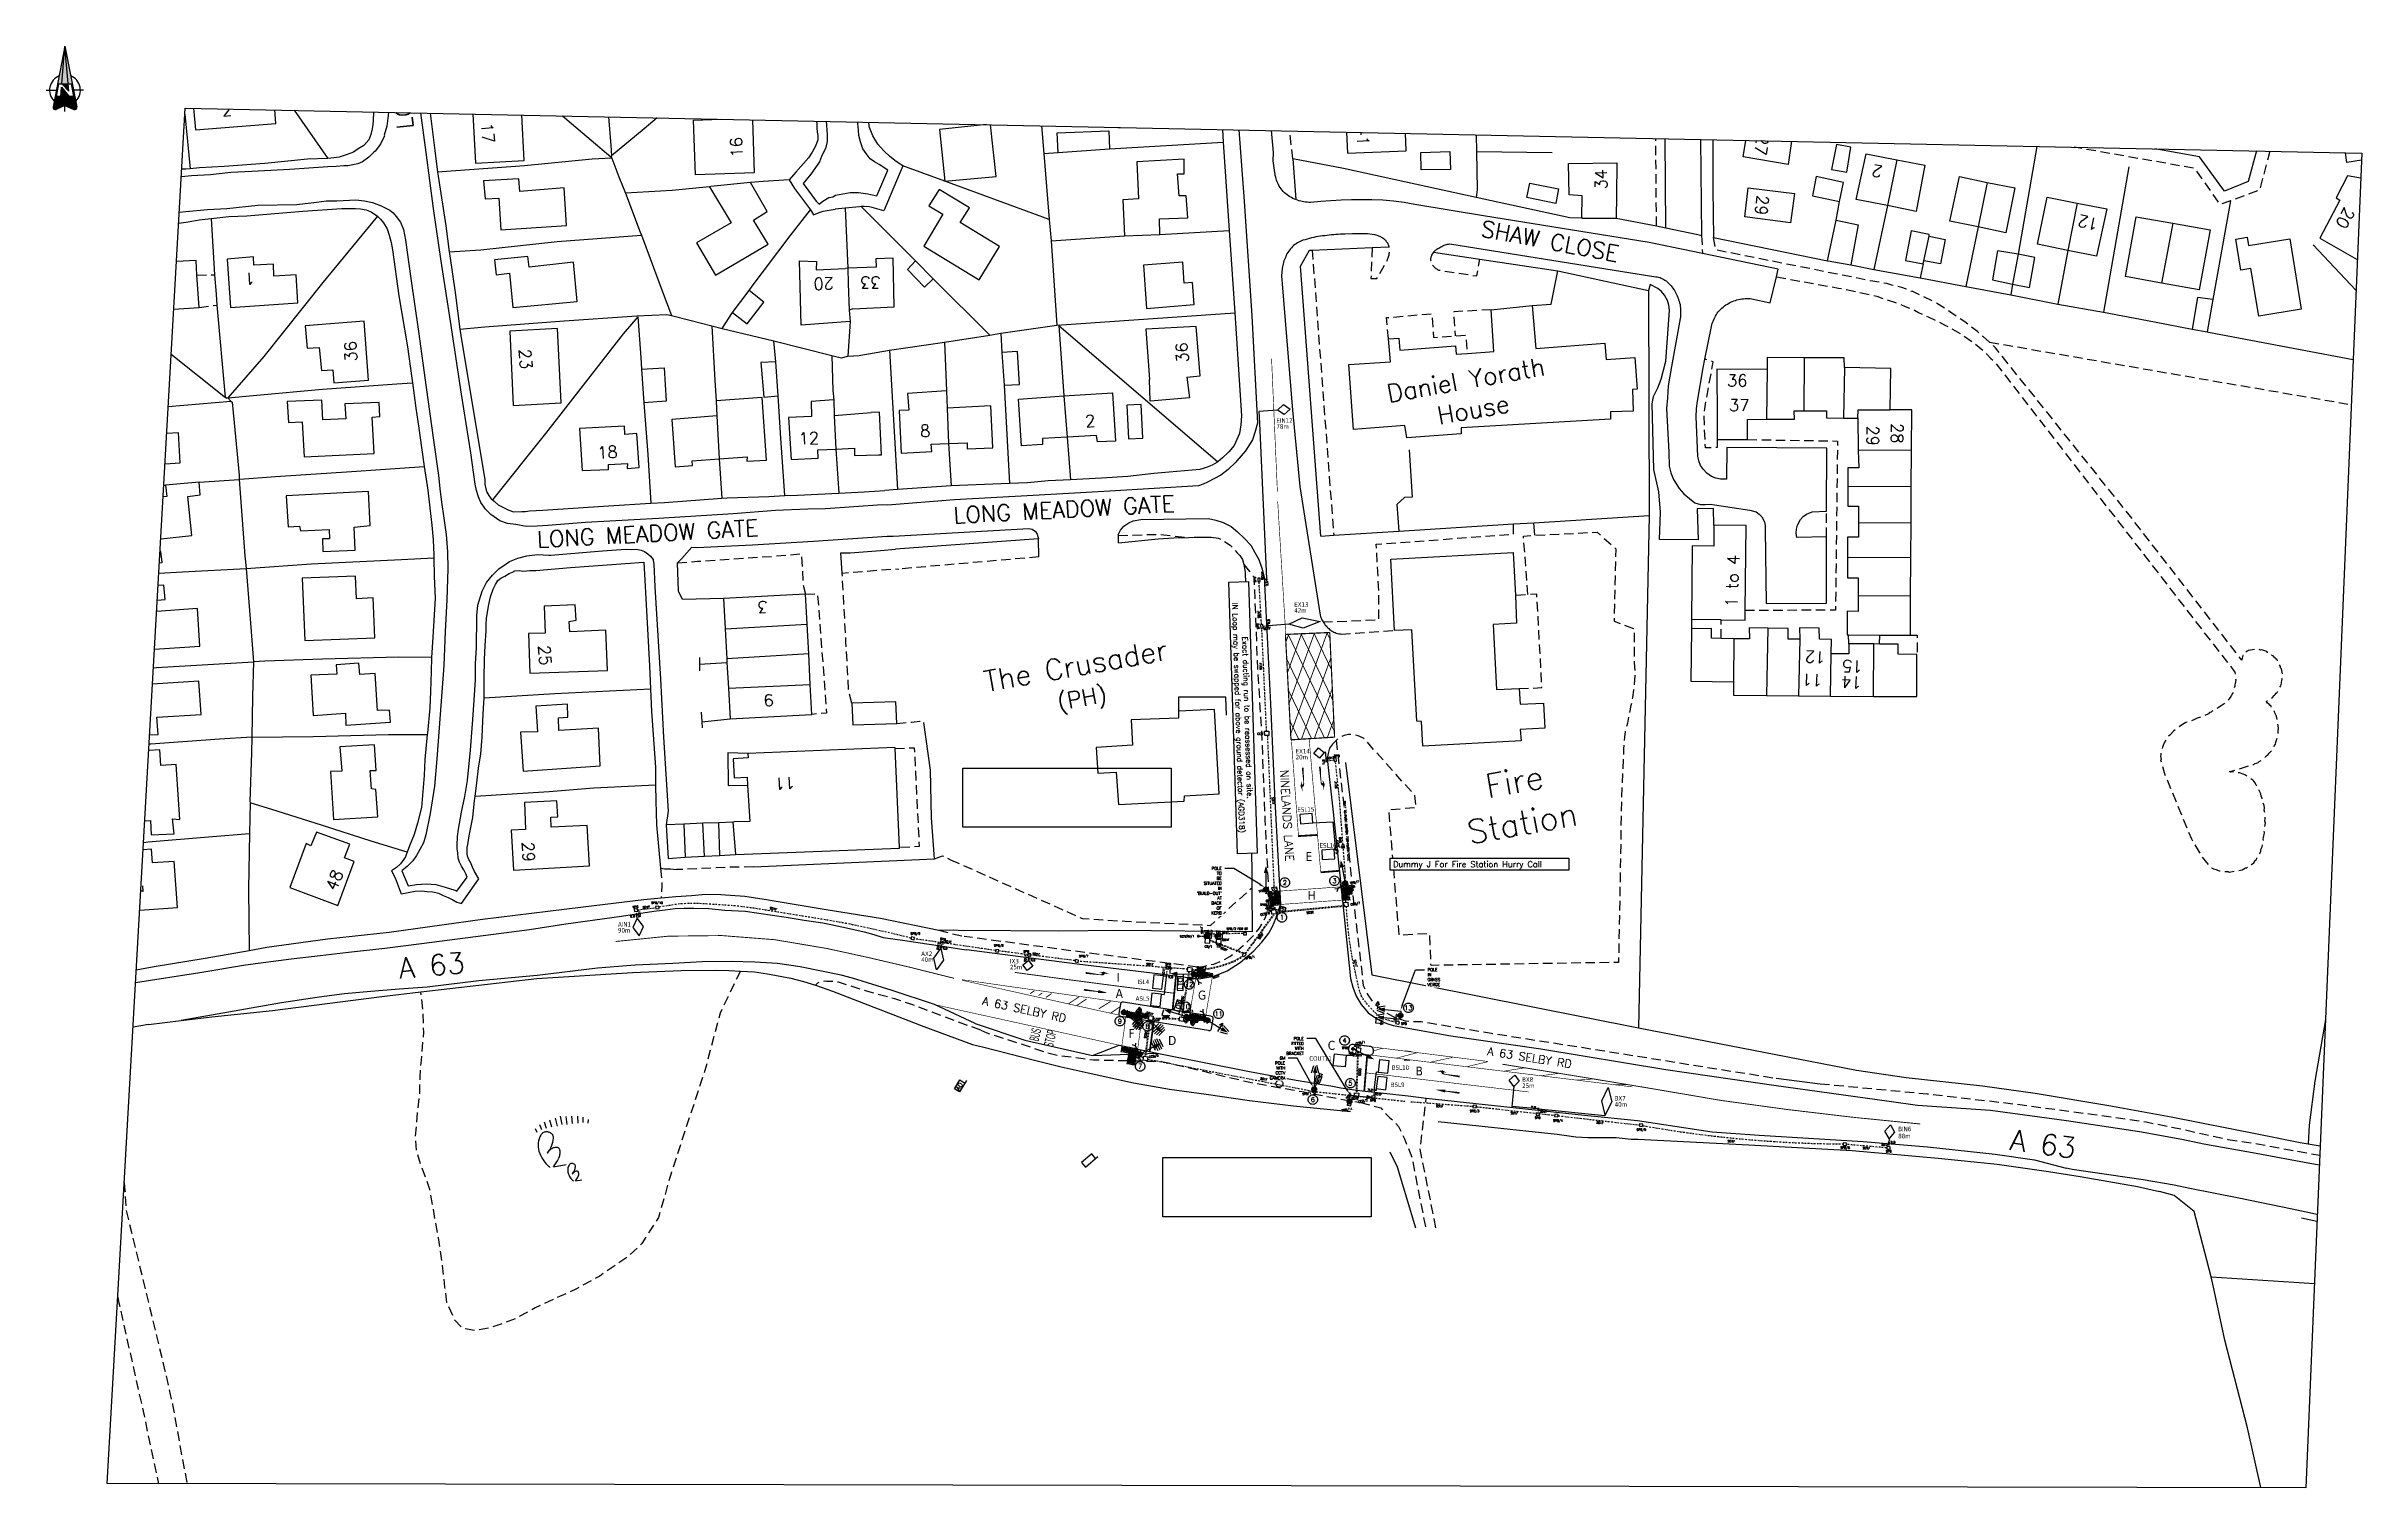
# Paper-space layout 'UTC A1 (3)' of a CAD drawing. Extents: x 32 to 810, y 62 to 547.
# The model-space entities are those that its viewports show. They can reach past a viewport. Long polylines and large blocks are cut down to what shows.
import ezdxf
from ezdxf import colors
from ezdxf.entities.mleader import LeaderData, LeaderLine
from ezdxf.enums import TextEntityAlignment as Align
from ezdxf.math import Vec2, Vec3

# ---------------------------------------------------------------- set-up
doc = ezdxf.new("R2010")
doc.units = 0
for name, pattern in [('1001', [2, 1, 0, 1]), ('1004', [6, 4, -2]), ('1025', [2, 1, -1]), ('1040', [2, 1, 0, 1]), ('1043', [2, 1, 0, 1]), ('1055', [0.6, 0.1, -0.5]), ('BLIP', [1, 0.5, -0.5]), ('DASHDOT1', [2, 1, -0.5, 0, -0.5]), ('HIDDEN', [9.525, 6.35, -3.175]), ('SDLoops', [2, 1, 0, 1])]:
    doc.linetypes.add(name, pattern=pattern)
doc.layers.get('0').update_dxf_attribs({"color": 222, "linetype": 'CONTINUOUS'})
for name, color, linetype in [('BASE', 7, 'CONTINUOUS'), ('BUILDOUT', 8, 'CONTINUOUS'), ('BUILDPK', 8, 'HIDDEN'), ('BUILDTXT', 8, 'CONTINUOUS'), ('DATA', 7, 'CONTINUOUS'), ('du-BTBOX', 253, 'CONTINUOUS'), ('du-BTTEXT', 253, 'CONTINUOUS'), ('du-EXISTINGBOX', 181, 'CONTINUOUS'), ('du-EXISTINGDUCT-C1', 181, 'BLIP'), ('du-EXISTINGDUCT-F1', 181, 'DASHDOT1'), ('du-EXISTINGTEXT', 181, 'CONTINUOUS'), ('du-REMOVALSBOX', 8, 'CONTINUOUS'), ('du-REMOVALSTEXT', 8, 'CONTINUOUS'), ('du-UTMCBOX', 40, 'CONTINUOUS'), ('du-UTMCDUCT-F1', 40, 'DASHDOT1'), ('du-UTMCTEXT', 40, 'CONTINUOUS'), ('FRAME', 7, 'CONTINUOUS'), ('GENLINE', 8, 'CONTINUOUS'), ('GENPECK', 8, 'HIDDEN'), ('LINE5', 7, 'CONTINUOUS'), ('LINES', 7, 'CONTINUOUS'), ('NUMBERS', 7, 'CONTINUOUS'), ('PHASE', 1, 'CONTINUOUS'), ('POINT', 8, 'CONTINUOUS'), ('ROAD', 7, 'CONTINUOUS'), ('ROADTXT', 7, 'CONTINUOUS'), ('ROUGHGS', 8, 'CONTINUOUS'), ('SCRUBS', 8, 'CONTINUOUS'), ('TACTPAVE', 7, 'CONTINUOUS'), ('UTC MOVA LOOP LABELS', 1, 'CONTINUOUS'), ('UTC MOVA LOOPS', 3, 'CONTINUOUS'), ('UTC_DUCT NOTE', 1, 'CONTINUOUS'), ('UTC_HURRY CALL NOTE', 1, 'CONTINUOUS'), ('UTC_POLES', 7, 'CONTINUOUS'), ('UTC_SIGNAL NOTE', 1, 'CONTINUOUS'), ('UTC_SIGNALS', 7, 'CONTINUOUS'), ('VEGSUP', 8, 'HIDDEN'), ('VIEWPORT', 7, 'CONTINUOUS'), ('WATERMARK', 7, 'CONTINUOUS'), ('ZY-00-M_500.00_northp', 7, 'CONTINUOUS')]:
    doc.layers.add(name, color=color, linetype=linetype)
doc.layers.add('VIEW', color=7, linetype='CONTINUOUS', plot=False)
doc.layers.get('VIEW').freeze()
doc.styles.add('KTS_TAHOMA', font='tahoma.ttf')
doc.styles.add('RDMARKP', font='rdmarkp')
doc.styles.add('ROMANS', font='romans')
doc.styles.get("Standard").update_dxf_attribs({"font": 'simplex'})
picture_1 = doc.add_image_def('image1.gif', size_in_pixel=(2480, 703))

# ---------------------------------------------------------------- blocks, each defined once
blk = doc.blocks.new('NORPOINT')
for p, q in [((0.094034, 21.972293), (-3.924352, 1.618969)), ((-0.941673, 9.416021), (0.094034, 21.972293)), ((1.338941, 6.879818), (0.094034, 21.972293)), ((0.094034, 21.972293), (4.112421, 1.618969)), ((-2.720714, 5.134043), (-2.004922, 9.416021)), ((-2.384969, 9.416021), (2.573038, 9.416021)), ((-2.004922, 9.416021), (-1.445647, 9.416021)), ((-1.294873, 5.134043), (-1.039442, 8.230722)), ((-1.039442, 8.230722), (1.482942, 5.134043)), ((-0.941673, 9.416021), (1.338941, 6.879818)), ((1.565154, 9.410408), (2.192991, 9.416021)), ((2.192991, 9.416021), (2.908783, 5.134043)), ((-6.181262, 7.270038), (-2.808653, 7.270038)), ((4.016045, 2.107118), (-3.827976, 2.107118)), ((3.418435, 5.134043), (-3.230366, 5.134043)), ((0.094034, 2.101465), (-2.885959, 0.787453)), ((-2.720714, 5.134043), (-1.294873, 5.134043)), ((-2.720714, 5.134043), (-1.294873, 5.134043)), ((-2.720714, 5.134043), (-1.03443, 5.134043)), ((-2.720714, 5.134043), (-1.468501, 5.134043)), ((-2.720714, 5.134043), (2.908783, 5.134043)), ((2.908783, 5.134043), (-1.294873, 5.134043)), ((0.094034, 2.101465), (3.074028, 0.787453)), ((0.094034, 0.061525), (0.094034, 2.084936)), ((2.908783, 5.134043), (1.482942, 5.134043)), ((2.908783, 5.134043), (2.158783, 5.134043)), ((6.369331, 7.270038), (2.996722, 7.270038))]:
    blk.add_line(p, q)
for centre, radius, start, end in [((0.094034, 7.270038), 5.168574, 112.265075, 225.39821), ((0.094034, 7.270038), 5.168574, 314.60179, 67.734925), ((-3.188556, 1.4737), 0.75, 168.831642, 293.794824), ((3.376625, 1.4737), 0.75, 246.205176, 11.168358)]:
    blk.add_arc(centre, radius, start, end)
for points in [[(0.094034, 21.972293), (0.094034, 21.972293), (-2.384969, 9.416021), (2.573038, 9.416021)], [(-2.392994, 9.406301), (-2.004922, 9.416021), (-3.230366, 5.134043), (-2.720714, 5.134043)], [(-1.294873, 5.134043), (1.482942, 5.134043), (-1.039442, 8.230722)], [(-0.941673, 9.416021), (1.129742, 9.416021), (1.338941, 6.879818)], [(2.192991, 9.416021), (2.564736, 9.406301), (2.908783, 5.134043), (3.418435, 5.134043)], [(-3.931444, 1.553989), (-3.926956, 1.367683), (-3.935932, 1.499193), (-3.931444, 1.41152)], [(-3.926956, 1.608785), (-2.894699, 0.786846), (-3.926956, 1.318367), (-3.105638, 0.72109)], [(-3.926956, 1.318367), (-3.105638, 0.72109), (-3.841682, 1.093703), (-3.267209, 0.72109)], [(-3.827976, 2.107118), (0.094034, 2.084936), (-3.924352, 1.618969), (-2.885959, 0.787453)], [(-3.841682, 1.093703), (-3.267209, 0.72109), (-3.702552, 0.923835), (-3.455708, 0.770407)], [(-3.230366, 5.134043), (3.418435, 5.134043), (-3.827976, 2.107118), (4.016045, 2.107118)], [(-3.702552, 0.923835), (-3.455708, 0.770407), (-3.635231, 0.869039), (-3.509565, 0.792325)], [(0.094034, 2.084936), (4.016045, 2.107118), (3.074028, 0.787453), (4.112421, 1.618969)], [(3.074028, 0.787453), (4.112421, 1.618969), (3.41112, 0.721407), (4.106653, 1.325631)], [(3.41112, 0.721407), (4.106653, 1.325631), (3.616998, 0.762141), (4.056574, 1.149116)], [(3.616998, 0.762141), (4.056574, 1.149116), (3.728283, 0.816453), (3.934161, 0.97939)], [(3.728283, 0.816453), (3.934161, 0.97939), (3.783926, 0.850398), (3.889647, 0.945445)], [(3.783926, 0.850398), (3.889647, 0.945445), (3.834004, 0.891133), (3.889647, 0.938656)], [(3.834004, 0.891133), (3.889647, 0.938656), (3.861825, 0.9115), (3.895211, 0.938656)]]:
    blk.add_solid(points)
blk = doc.blocks.new('NORTHPOINT')
at = {"layer": 'FRAME'}
blk.add_blockref('NORPOINT', (118.25, 112.25), dxfattribs=at)
blk = doc.blocks.new('CIRCLE')
blk.add_circle((0, 0), 0.299)
blk = doc.blocks.new('ROUGHGS')
for p, q in [((-2.36, 0.09), (-2.43, 0.39)), ((-1.94, 0.23), (-2.02, 0.67)), ((-1.52, 0.26), (-1.59, 0.82)), ((-1.06, 0.29), (-1.11, 0.92)), ((-0.59, 0.3), (-0.62, 0.98)), ((-0.18, 0.37), (-0.18, 1.07)), ((0.24, 0.3), (0.27, 0.98)), ((0.71, 0.29), (0.76, 0.92)), ((1.17, 0.26), (1.24, 0.82)), ((1.59, 0.23), (1.67, 0.67)), ((2.01, 0.09), (2.07, 0.39))]:
    blk.add_line(p, q)
blk = doc.blocks.new('SCRUBS')
for p, q in [((-1.11, 1.69), (-0.82, 1.91)), ((-0.79, 0.46), (0.29, 0.46)), ((0.65, -0.41), (0.8, -0.3)), ((0.81, -1.03), (1.35, -1.03))]:
    blk.add_line(p, q)
for centre, radius, start, end in [((-0.13, 2.18), 1.66, 138.7006, 187.5175), ((1.05, 2.33), 2.85, 187.5175, 219.4648), ((-0.96, 2.91), 0.551, 87.9772, 138.7006), ((-2.6, 3.45), 2.31, 310.2992, 344.4336), ((-0.97, 2.79), 0.669, 44.4698, 87.9772), ((-0.41, 1.3), 0.734, 75.3553, 124.3656), ((-0.81, 2.95), 0.444, 344.4336, 44.4698), ((-0.29, 1.75), 0.271, 0.2267, 75.3553), ((-1.35, 0.36), 0.258, 22.4906, 39.4648), ((-7.01, 6.47), 8.65, 315.9751, 321.2698), ((-1.12, 1.75), 1.1, 321.2698, 0.2267), ((1.14, -0.17), 0.828, 138.7006, 187.5175), ((0.73, 0.2), 0.275, 87.9772, 138.7006), ((-0.09, 0.47), 1.15, 310.2992, 344.4336), ((0.72, 0.14), 0.335, 44.4698, 87.9772), ((0.8, 0.22), 0.222, 344.4336, 44.4698), ((1.74, -0.09), 1.43, 187.5175, 219.4648), ((0.53, -1.08), 0.129, 22.4906, 39.4648), ((1, -0.6), 0.367, 75.3553, 124.3656), ((-2.3, 1.98), 4.33, 315.9751, 321.2698), ((0.65, -0.38), 0.549, 321.2698, 0.2267), ((1.06, -0.38), 0.135, 0.2267, 75.3553)]:
    blk.add_arc(centre, radius, start, end)
blk = doc.blocks.new('1038R4')
at = {"linetype": 'Continuous'}
for points in [[(0.57, 3.01), (0.26, 4), (0.28, 2.25)], [(0.15, 0), (-0.15, 0), (0.04, 2.4), (-0.08, 2.4)], [(0.06, 2.63), (-0.08, 2.69), (0.08, 2.67), (-0.07, 2.75)], [(0.04, 2.59), (-0.08, 2.63), (0.06, 2.63), (-0.08, 2.69)], [(0.03, 2.53), (-0.08, 2.56), (0.04, 2.59), (-0.08, 2.63)], [(0.04, 2.4), (-0.08, 2.4), (0.03, 2.53), (-0.08, 2.56)], [(0.1, 2.7), (-0.07, 2.82), (0.11, 2.71), (-0.06, 2.88)], [(0.08, 2.67), (-0.07, 2.75), (0.1, 2.7), (-0.07, 2.82)], [(0.11, 2.71), (-0.06, 2.88), (0.13, 2.73), (-0.04, 2.95)], [(0.13, 2.73), (-0.04, 2.95), (0.15, 2.74), (-0.01, 3.01)], [(0.15, 2.74), (-0.01, 3.01), (0.16, 2.75), (0.01, 3.05)], [(0.16, 2.75), (0.01, 3.05), (0.18, 2.76), (0.04, 3.08)], [(0.18, 2.76), (0.04, 3.08), (0.19, 2.77), (0.08, 3.12)], [(0.19, 2.77), (0.08, 3.12), (0.2, 2.77), (0.11, 3.14)], [(0.2, 2.77), (0.11, 3.14), (0.22, 2.78), (0.16, 3.17)], [(0.22, 2.78), (0.16, 3.17), (0.24, 2.79), (0.2, 3.18)], [(0.24, 2.79), (0.2, 3.18), (0.26, 2.79), (0.23, 3.19)], [(0.26, 2.79), (0.23, 3.19), (0.27, 2.8), (0.27, 3.2)]]:
    blk.add_solid(points, dxfattribs=at)
blk = doc.blocks.new('1038L4')
at = {"linetype": 'Continuous'}
for points in [[(-0.6, 3), (-0.3, 4), (-0.3, 2.25)], [(-0.28, 2.79), (-0.26, 3.19), (-0.3, 2.79), (-0.3, 3.2)], [(-0.27, 2.79), (-0.24, 3.18), (-0.28, 2.79), (-0.26, 3.19)], [(-0.25, 2.78), (-0.19, 3.17), (-0.27, 2.79), (-0.24, 3.18)], [(-0.23, 2.77), (-0.14, 3.14), (-0.25, 2.78), (-0.19, 3.17)], [(-0.22, 2.77), (-0.11, 3.12), (-0.23, 2.77), (-0.14, 3.14)], [(-0.2, 2.76), (-0.07, 3.08), (-0.22, 2.77), (-0.11, 3.12)], [(-0.19, 2.75), (-0.04, 3.05), (-0.2, 2.76), (-0.07, 3.08)], [(-0.18, 2.74), (-0.02, 3.01), (-0.19, 2.75), (-0.04, 3.05)], [(-0.16, 2.73), (0.01, 2.95), (-0.18, 2.74), (-0.02, 3.01)], [(-0.14, 2.71), (0.04, 2.88), (-0.16, 2.73), (0.01, 2.95)], [(-0.15, 0), (0.15, 0), (-0.06, 2.4), (0.06, 2.4)], [(-0.13, 2.7), (0.04, 2.82), (-0.14, 2.71), (0.04, 2.88)], [(-0.11, 2.67), (0.05, 2.75), (-0.13, 2.7), (0.04, 2.82)], [(-0.08, 2.63), (0.05, 2.69), (-0.11, 2.67), (0.05, 2.75)], [(-0.07, 2.58), (0.05, 2.63), (-0.08, 2.63), (0.05, 2.69)], [(-0.06, 2.53), (0.05, 2.56), (-0.07, 2.58), (0.05, 2.63)], [(-0.06, 2.4), (0.06, 2.4), (-0.06, 2.53), (0.05, 2.56)]]:
    blk.add_solid(points, dxfattribs=at)
blk = doc.blocks.new('TACTPBLK')
at = {"color": 0}
blk.add_lwpolyline([(0, 0), (1, 0), (1, 1), (0, 1)], close=True, dxfattribs=at)
at = {"color": 0, "linetype": 'Continuous'}
blk.add_point((0.5, 0.5), dxfattribs=at)
blk = doc.blocks.new('1038A4')
at = {"linetype": 'Continuous'}
for points in [[(0, 4), (-0.25, 2.4), (0.25, 2.4)], [(-0.15, 0), (0.15, 0), (-0.06, 2.4), (0.06, 2.4)]]:
    blk.add_solid(points, dxfattribs=at)
blk = doc.blocks.new('CCB')
at = {"flags": 128}
blk.add_lwpolyline([(0.35, 0.35), (0.35, -0.35), (-0.35, -0.35), (-0.35, 0.35)], close=True, dxfattribs=at)
blk = doc.blocks.new('TPB')
for p, q in [((-0.7, 0), (-0.7, 0.275)), ((-0.7, 0.275), (0.12, 0.275)), ((-0.7, 0), (-0.7, -0.275)), ((0.12, 0), (0.12, 0.275)), ((0.12, 0), (0.12, -0.275)), ((-0.7, -0.275), (0.12, -0.275))]:
    blk.add_line(p, q)
blk.add_circle((0, 0), 0.055)
blk = doc.blocks.new('TSC')
for p, q in [((-0.6, 0.33), (0.6, 0.33)), ((-0.6, -0.33), (-0.6, 0.33)), ((-0.45, 0.2), (0.35, 0.2)), ((-0.4, -0.2), (-0.4, 0.2)), ((0.6, -0.33), (0.6, 0.33)), ((-0.6, -0.33), (0.6, -0.33))]:
    blk.add_line(p, q)
blk.add_solid([(-0.45, 0.2), (-0.45, -0.2), (0.35, 0.2), (0.35, -0.2)])
blk = doc.blocks.new('YETERM')
at = {"flags": 128}
blk.add_lwpolyline([(-0.15, -0.1), (0.15, -0.1), (0.15, 0.1), (-0.15, 0.1)], close=True, dxfattribs=at)
blk.add_solid([(-0.15, 0.1), (-0.15, -0.1), (0.15, 0.1), (0.15, -0.1)])
blk = doc.blocks.new('CB')
for p, q in [((-0.4125, 0.4125), (-0.4125, -0.4125)), ((0.4125, 0.4125), (-0.4125, 0.4125)), ((0.4125, -0.4125), (0.4125, 0.4125)), ((-0.4125, -0.4125), (0.4125, -0.4125))]:
    blk.add_line(p, q)
blk = doc.blocks.new('SPB')
at = {"flags": 128}
blk.add_lwpolyline([(-0.275, 0.2), (-0.275, -0.2), (0.275, -0.2), (0.275, 0.2)], close=True, dxfattribs=at)
blk = doc.blocks.new('POLENO')
at = {"layer": 'NUMBERS'}
blk.add_circle((0, 0), 1, dxfattribs=at)
blk.add_attdef('NUMBER', text='', height=1, dxfattribs=at).set_placement((0, 0), align=Align.MIDDLE)
blk = doc.blocks.new('A$C74C95650')
at = {"layer": 'UTC MOVA LOOPS'}
for p, q in [((0, 1.24), (0.92, 2.33)), ((0.69, 0), (0, 1.24)), ((1.61, 1.08), (0.69, 0)), ((0.92, 2.33), (1.61, 1.08))]:
    blk.add_line(p, q, dxfattribs=at)
blk = doc.blocks.new('TLB')
for p, q in [((-0.1, 0.1), (-0.1, -0.1)), ((0.1, 0.1), (-0.1, 0.1)), ((0.1, -0.1), (0.1, 0.1)), ((-0.1, -0.1), (0.1, -0.1))]:
    blk.add_line(p, q)
blk = doc.blocks.new('Signal-Symbol-081A')
at = {"color": 0, "linetype": 'Continuous'}
for p, q in [((1, 0), (0, 0)), ((1.5, -0.5), (1.5, 0.5))]:
    blk.add_line(p, q, dxfattribs=at)
blk.add_line((0.25, -0.5), (0.25, 0.5))
blk.add_arc((1.5, 0), 0.5, 90, 270, dxfattribs=at)
blk.add_solid([(0.25, 0), (0.75, -0.25), (0.75, 0.25)])
at = {"layer": 'DATA'}
for tag, p, rotation, flags in [('SIG', (0, 0), 180, 3), ('IDENT', (-0.75, -1), 270, 9), ('SITE', (-0.5, -1), 270, 9), ('NUM', (-0.25, -1), 270, 9), ('TYPE', (0, -1), 270, 9), ('PHASE', (0.25, -1), 270, 9), ('CABLE', (0.5, -1), 270, 9), ('HEIGHT', (0.75, -1), 270, 9), ('FEATURES', (1, -1), 270, 9), ('SUPPORT', (1.25, -1), 270, 9)]:
    blk.add_attdef(tag, p, '', height=0.2, rotation=rotation, dxfattribs=dict(at, flags=flags))
blk = doc.blocks.new('detect_visual-sym')
at = {"color": 0, "linetype": 'Continuous'}
for p, q in [((0, 0), (1.87, 0)), ((2.42, 0.6), (1.87, 0.6)), ((1.87, -0.6), (1.87, 0.6)), ((1.97, -0.6), (1.97, 0.6)), ((2.42, -0.6), (1.87, -0.6))]:
    blk.add_line(p, q, dxfattribs=at)
for centre, radius, start, end in [((2.46, 0), 0.255, 313.08645, 46.91355), ((2.53, 0), 0.518, 326.61212, 33.38788), ((2.53, 0), 0.862, 333.57033, 26.42967), ((2.46, 0), 1.28, 337.78031, 22.21969)]:
    blk.add_arc(centre, radius, start, end, dxfattribs=at)
blk = doc.blocks.new('HD080A')
blk.add_line((0.5, 0.25), (-0.5, 0.25))
blk.add_solid([(0, 0.25), (0.25, 0.75), (-0.25, 0.75)])
at = {"layer": 'BASE', "flags": 3}
blk.add_attdef('SIG', (0, 0), '', height=0.2, rotation=270, dxfattribs=at)
at = {"layer": 'DATA', "flags": 9}
for tag, p in [('TYPE', (1, 0)), ('SUPPORT', (1, 1.25)), ('FEATURES', (1, 1)), ('HEIGHT', (1, 0.75)), ('CABLE', (1, 0.5)), ('PHASE', (1, 0.25)), ('NUM', (1, -0.25)), ('SITE', (1, -0.5)), ('IDENT', (1, -0.75))]:
    blk.add_attdef(tag, p, '', height=0.2, dxfattribs=at)
blk = doc.blocks.new('wbpole')
at = {"color": 0, "lineweight": -2}
for p, q in [((-0.22, 0.12), (-0.35, 0.2)), ((-0.12, 0.22), (-0.2, 0.35)), ((0, 0.4), (0, 0.25)), ((0.2, 0.35), (0.12, 0.22)), ((0.35, 0.2), (0.22, 0.12)), ((-0.25, 0), (-0.4, 0)), ((-0.22, -0.12), (-0.35, -0.2)), ((-0.12, -0.22), (-0.2, -0.35)), ((0, -0.25), (0, -0.4)), ((0.2, -0.35), (0.12, -0.22)), ((0.35, -0.2), (0.22, -0.12)), ((0.4, 0), (0.25, 0))]:
    blk.add_line(p, q, dxfattribs=at)
at = {"color": 0, "lineweight": -2, "const_width": 0.25}
blk.add_lwpolyline([(-0.12, 0, 1), (0.12, 0, 1)], format="xyb", close=True, dxfattribs=at)
at = {"color": 0, "lineweight": -2}
blk.add_circle((0, 0), 0.4, dxfattribs=at)
at = {"layer": 'DATA', "flags": 9}
for tag, p in [('TYPE', (0.5, 0.75)), ('HEIGHT', (0.5, 1)), ('NUM', (0.5, 0.5)), ('SITE', (0.5, 0.25)), ('IDENT', (0.5, 0))]:
    blk.add_attdef(tag, p, '', height=0.2, dxfattribs=at)
blk = doc.blocks.new('HD001P')
at = {"linetype": 'Continuous'}
blk.add_line((0, 2.75), (0, 0), dxfattribs=at)
blk.add_solid([(0.375, 2.75), (-0.375, 2.75), (0, 4)], dxfattribs=at)
at = {"layer": 'DATA', "flags": 9}
for tag, p in [('TYPE', (0.75, 0.25)), ('SUPPORT', (0.75, 1.5)), ('CABLE', (0.75, 0.75)), ('BRACKETS', (0.75, 1.25)), ('HEIGHT', (0.75, 1)), ('PHASE', (0.75, 0.5)), ('NUM', (0.75, 0)), ('SITE', (0.75, -0.25)), ('IDENT', (0.75, -0.5))]:
    blk.add_attdef(tag, p, '', height=0.2, dxfattribs=at)
blk = doc.blocks.new('HD001S')
at = {"linetype": 'Continuous'}
for p, q in [((-0.625, 2.75), (-0.25, 4)), ((0.625, 2.75), (0.25, 4))]:
    blk.add_line(p, q, dxfattribs=at)
blk.add_line((0, 0), (0, 2.75))
blk.add_solid([(0.375, 2.75), (-0.375, 2.75), (0, 4)], dxfattribs=at)
at = {"layer": 'DATA', "flags": 9}
for tag, p in [('TYPE', (1, 0.25)), ('SUPPORT', (1, 1.5)), ('CABLE', (1, 0.75)), ('BRACKETS', (1, 1.25)), ('HEIGHT', (1, 1)), ('PHASE', (1, 0.5)), ('NUM', (1, 0)), ('SITE', (1, -0.25)), ('IDENT', (1, -0.5))]:
    blk.add_attdef(tag, p, '', height=0.2, dxfattribs=at)
blk = doc.blocks.new('HD005S')
at = {"linetype": 'Continuous'}
for p, q in [((-0.625, 2.75), (-0.25, 4)), ((0.625, 2.75), (0.25, 4)), ((-0.875, 2.375), (0.75, 2.375))]:
    blk.add_line(p, q, dxfattribs=at)
for p, q in [((-0.875, 2.375), (-0.375, 2.625)), ((-0.375, 2.125), (-0.875, 2.375)), ((0, 0), (0, 2.75))]:
    blk.add_line(p, q)
blk.add_solid([(0.375, 2.75), (-0.375, 2.75), (0, 4)], dxfattribs=at)
at = {"layer": 'DATA', "flags": 9}
for tag, p in [('TYPE', (1, 0.25)), ('SUPPORT', (1, 1.5)), ('CABLE', (1, 0.75)), ('BRACKETS', (1, 1.25)), ('HEIGHT', (1, 1)), ('PHASE', (1, 0.5)), ('NUM', (1, 0)), ('SITE', (1, -0.25)), ('IDENT', (1, -0.5))]:
    blk.add_attdef(tag, p, '', height=0.2, dxfattribs=at)
blk = doc.blocks.new('LOUVR200')
at = {"linetype": 'Continuous'}
for p, q in [((-0.7, -0.72), (-0.7, 0.72)), ((-0.35, -0.94), (-0.35, 0.94)), ((0, -1), (0, 1)), ((0.35, -0.94), (0.35, 0.94)), ((0.7, -0.72), (0.7, 0.72))]:
    blk.add_line(p, q, dxfattribs=at)
blk = doc.blocks.new('tactknob')
at = {"linetype": 'Continuous'}
for p, q in [((-0.25, 1), (-0.75, 1)), ((-0.32, 0.82), (-0.68, 1.18)), ((-0.68, 0.82), (-0.32, 1.18)), ((-0.5, 0.75), (-0.5, 1.25))]:
    blk.add_line(p, q, dxfattribs=at)
blk = doc.blocks.new('peek3con')
blk.add_line((-0.33, -0.21), (0.28, -0.54))
blk.add_solid([(-0.36, -0.19), (0.36, -0.19), (-0.36, 0.19), (0.36, 0.19)])
blk = doc.blocks.new('PEC-sym')
for p, q in [((0, 0), (2.5, 0)), ((1.5, 0.75), (1.5, 0)), ((2.5, 0.75), (1.5, 0.75)), ((2.5, 0), (2.5, 0.75))]:
    blk.add_line(p, q)
blk.add_text('PE', height=0.5).set_placement((2, 0.38), align=Align.MIDDLE)
blk = doc.blocks.new('exbkt100')
blk.add_line((0, 0), (0, 0.875))
blk.add_circle((0, 1), 0.125)
at = {"layer": 'DATA', "flags": 9}
for tag, p in [('SUPPORT', (0.5, 1)), ('SITE', (0.5, 0.25)), ('HEIGHT', (0.5, 0.75)), ('NUM', (0.5, 0.5)), ('IDENT', (0.5, 0))]:
    blk.add_attdef(tag, p, '', height=0.2, dxfattribs=at)
blk = doc.blocks.new('HD003P')
at = {"linetype": 'Continuous'}
for p, q in [((1, 4), (0, 4)), ((1, 2.75), (1, 4))]:
    blk.add_line(p, q, dxfattribs=at)
for p, q in [((0, 0), (0, 2.75)), ((0.75, 3.25), (1, 2.75)), ((1, 2.75), (1.25, 3.25))]:
    blk.add_line(p, q)
blk.add_solid([(0.375, 2.75), (-0.375, 2.75), (0, 4)], dxfattribs=at)
at = {"layer": 'DATA', "flags": 9}
for tag, p in [('TYPE', (1, 0.25)), ('SUPPORT', (1, 1.5)), ('CABLE', (1, 0.75)), ('BRACKETS', (1, 1.25)), ('HEIGHT', (1, 1)), ('PHASE', (1, 0.5)), ('NUM', (1, 0)), ('SITE', (1, -0.25)), ('IDENT', (1, -0.5))]:
    blk.add_attdef(tag, p, '', height=0.2, dxfattribs=at)
blk = doc.blocks.new('HD003S')
at = {"linetype": 'Continuous'}
for p, q in [((-0.625, 2.75), (-0.25, 4)), ((1, 4), (0, 4)), ((1, 2.75), (1, 4)), ((0.625, 2.75), (0.325, 3.75))]:
    blk.add_line(p, q, dxfattribs=at)
for p, q in [((0, 0), (0, 2.75)), ((0.75, 3.25), (1, 2.75)), ((1, 2.75), (1.25, 3.25))]:
    blk.add_line(p, q)
blk.add_solid([(0.375, 2.75), (-0.375, 2.75), (0, 4)], dxfattribs=at)
blk = doc.blocks.new('HD002P')
at = {"linetype": 'Continuous'}
for p, q in [((1.25, 4), (0, 4)), ((0, 2.75), (0, 0))]:
    blk.add_line(p, q, dxfattribs=at)
for p, q in [((0.75, 4.25), (1.25, 4)), ((1.25, 4), (0.75, 3.75))]:
    blk.add_line(p, q)
blk.add_solid([(0.375, 2.75), (-0.375, 2.75), (0, 4)], dxfattribs=at)
at = {"layer": 'DATA', "flags": 9}
for tag, p in [('TYPE', (0.75, 0.25)), ('SUPPORT', (0.75, 1.5)), ('CABLE', (0.75, 0.75)), ('BRACKETS', (0.75, 1.25)), ('HEIGHT', (0.75, 1)), ('PHASE', (0.75, 0.5)), ('NUM', (0.75, 0)), ('SITE', (0.75, -0.25)), ('IDENT', (0.75, -0.5))]:
    blk.add_attdef(tag, p, '', height=0.2, dxfattribs=at)
blk = doc.blocks.new('HD002S')
at = {"linetype": 'Continuous'}
for p, q in [((-0.625, 2.75), (-0.25, 4)), ((1.25, 4), (0, 4)), ((0.625, 2.75), (0.325, 3.75))]:
    blk.add_line(p, q, dxfattribs=at)
for p, q in [((0.75, 4.25), (1.25, 4)), ((1.25, 4), (0.75, 3.75)), ((0, 0), (0, 2.75))]:
    blk.add_line(p, q)
blk.add_solid([(0.375, 2.75), (-0.375, 2.75), (0, 4)], dxfattribs=at)
at = {"layer": 'DATA', "flags": 9}
for tag, p in [('TYPE', (1, 0.25)), ('SUPPORT', (1, 1.5)), ('CABLE', (1, 0.75)), ('BRACKETS', (1, 1.25)), ('HEIGHT', (1, 1)), ('PHASE', (1, 0.5)), ('NUM', (1, 0)), ('SITE', (1, -0.25)), ('IDENT', (1, -0.5))]:
    blk.add_attdef(tag, p, '', height=0.2, dxfattribs=at)
blk = doc.blocks.new('TPRS')
for p, q in [((0.1, 0.08), (-0.24, 0.08)), ((-0.24, -0.08), (-0.24, 0.08)), ((0.1, -0.08), (0.1, 0.08)), ((-0.07, -0.08), (-0.24, -0.08)), ((0.1, -0.08), (-0.07, -0.08))]:
    blk.add_line(p, q)
blk.add_circle((0, 0), 0.05)
blk = doc.blocks.new('STUBPOLE')
at = {"const_width": 0.25}
blk.add_lwpolyline([(-0.125, 0, 1), (0.125, 0, 1)], format="xyb", close=True, dxfattribs=at)
at = {"layer": 'DATA', "flags": 9}
for tag, p in [('TYPE', (0.5, 0.75)), ('SITE', (0.5, 0.25)), ('HEIGHT', (0.5, 1)), ('NUM', (0.5, 0.5)), ('IDENT', (0.5, 0))]:
    blk.add_attdef(tag, p, '', height=0.2, dxfattribs=at)
blk = doc.blocks.new('lowaccess-sym')
h = blk.add_hatch(color=256)
h.dxf.hatch_style = 1
edge = h.paths.add_edge_path()
edge.add_arc((0, 0), 0.15, 0, 360)
at = {"color": 0, "const_width": 0.0625}
blk.add_lwpolyline([(-0.28125, 0, 1), (0.28125, 0, 1)], format="xyb", close=True, dxfattribs=at)
blk.add_circle((0, 0), 0.15)
blk = doc.blocks.new('CCTVonSIG-sym')
at = {"color": 0}
blk.add_line((0, 0), (1.2, 0), dxfattribs=at)
at = {"color": 0, "linetype": 'Continuous'}
for p, q in [((1.2, -0.4), (1.2, 0.4)), ((1.2, 0.4), (2.4, 0.4)), ((2.4, 0.4), (2.4, -0.4)), ((2.8, 0.28), (2.4, 0.12)), ((2.4, -0.4), (1.2, -0.4)), ((2.8, -0.32), (2.4, -0.16))]:
    blk.add_line(p, q, dxfattribs=at)
at = {"linetype": 'Continuous'}
blk.add_line((2.8, 0.28), (2.8, -0.32), dxfattribs=at)
at = {"color": 0, "linetype": 'Continuous'}
blk.add_text('CCTV', height=0.3, dxfattribs=at).set_placement((1.81, -0.15), align=Align.CENTER)
blk = doc.blocks.new('A$C73ea5bb5')
at = {"layer": 'UTC_SIGNALS', "linetype": 'Continuous'}
blk.add_lwpolyline([(-9.81, 4.83), (-11.02, 2.93), (-11.86, 3.47), (-10.92, 4.95), (-10.08, 4.41)], dxfattribs=at)
at = {"layer": 'UTC_SIGNALS'}
blk.add_lwpolyline([(11.88, -8.24), (11.23, -7.47), (9.51, -8.93), (10.16, -9.69), (12.26, -7.91)], dxfattribs=at)
blk.add_text('AO', height=0.75, rotation=57.4827, dxfattribs=at).set_placement((-11.05, 3.12))
at = {"layer": 'UTC_SIGNALS', "width": 1.076923}
blk.add_attdef('LTO', text='', height=0.75, rotation=40.2272, dxfattribs=at).set_placement((10.18, -9.51), (11.7, -8.22), align=Align.FIT)

msp = doc.modelspace()

# ---------------------------------------------------------------- linework, layer by layer
at = {"layer": 'BASE'}
for p, q in [((629074.6, 447556.36), (629073.22, 447556.22)), ((629074.86, 447553.67), (629074.8, 447554.17)), ((629074.91, 447553.37), (629074.86, 447553.67)), ((629043.77, 447533.41), (629043.27, 447533.48))]:
    msp.add_line(p, q, dxfattribs=at)
at = {"layer": 'BUILDOUT', "flags": 128}
for points in [[(629238.85, 447686.12), (629243.87, 447697.88), (629237.6, 447700.63), (629234.66, 447693.71), (629232.12, 447694.88), (629229.44, 447688.82), (629231.95, 447687.84), (629232.58, 447688.87), (629238.85, 447686.12)], [(629012.31, 447692.73), (629011.71, 447700.14), (629001.78, 447699.39), (629002, 447695.87), (629003.5, 447696.04), (629003.78, 447692.13), (629004.14, 447688.43), (629002.54, 447688.25), (629002.84, 447684.85), (629010.64, 447685.53), (629010.11, 447692.54)], [(629037.09, 447688.19), (629037.41, 447681.24), (629048.07, 447681.81), (629047.99, 447684.54), (629046.28, 447684.44), (629046.01, 447688.86), (629045.77, 447694.2), (629047.38, 447694.28), (629047.29, 447696.5), (629039.04, 447696.05), (629039.5, 447688.31)], [(628882.39, 447680.84), (628895.91, 447681.92), (628895.49, 447687.12), (628889.87, 447686.73), (628889.43, 447691.53), (628885.11, 447691.27), (628885.32, 447688.36), (628881.82, 447688.05), (628882.39, 447680.84)], [(628932.77, 447689.89), (628928.66, 447689.66), (628929.48, 447675.28), (628937.63, 447675.71), (628936.95, 447689.3), (628932.73, 447689.06), (628932.88, 447689.9), (628932.77, 447689.89)], [(629075.69, 447682.96), (629085.57, 447683.39), (629088.4, 447683.48), (629088.2, 447686.9), (629085.39, 447686.71), (629085.27, 447689.63), (629075.4, 447689.2), (629075.69, 447682.96), (629075.96, 447676.91), (629085.83, 447677.34), (629085.57, 447683.39)], [(628875.33, 447687.4), (628869.42, 447686.96), (628870.01, 447679.04), (628878.72, 447679.78), (628878.03, 447687.68), (628875.33, 447687.4)], [(629113, 447679.93), (629112.74, 447680.8), (629110.52, 447680.71), (629110.51, 447685.38), (629112.94, 447685.4), (629121.14, 447685.54), (629121.2, 447680.07), (629113, 447679.93)], [(629244.11, 447685.13), (629255.76, 447686.99), (629256.96, 447679.69), (629249.36, 447678.44), (629249.74, 447676.28), (629243.91, 447675.34), (629243.63, 447677.53), (629245.2, 447677.81), (629244.11, 447685.13)], [(628966.09, 447682.49), (628975.98, 447682.83), (628976.29, 447673.64), (628966.4, 447673.3), (628966.09, 447682.49)], [(629008.33, 447672.22), (629016.92, 447673.03), (629015.98, 447681.8), (629007.4, 447680.89), (629008.33, 447672.22)], [(629143.23, 447681.24), (629150.74, 447680.13), (629150.02, 447675.03), (629142.48, 447676.33), (629143.23, 447681.24)], [(629044.45, 447663.29), (629044.39, 447665.92), (629049.14, 447666.05), (629048.89, 447669.77), (629047.67, 447669.75), (629047.42, 447673.47), (629048.54, 447673.46), (629048.51, 447675.9), (629040.56, 447675.5), (629040.85, 447669.26), (629038.24, 447669.1), (629038.5, 447663.05), (629044.45, 447663.29)], [(629115.36, 447666.03), (629115.41, 447669.79), (629113.25, 447669.92), (629113.13, 447675.18), (629121.23, 447675.3), (629121.18, 447669.9), (629121.15, 447666.04)], [(629163.11, 447676.84), (629168.27, 447675.83), (629172.99, 447674.94), (629171.53, 447667.16), (629166.69, 447668.13), (629161.43, 447669.13), (629163.11, 447676.84)], [(629249.36, 447672.14), (629244, 447673.12), (629242.12, 447669.44), (629242.7, 447669.03), (629239.36, 447662.65), (629249.65, 447656.76), (629253.26, 447663.29), (629246.7, 447667.1), (629249.36, 447672.14)], [(628930.83, 447672.27), (628931.06, 447669.26), (628933.38, 447669.37), (628933.71, 447664.05), (628944.75, 447664.79), (628944.34, 447671.11), (628936.93, 447670.51), (628936.76, 447672.61), (628930.83, 447672.27)], [(628968.79, 447671.29), (628972.4, 447665.23), (628966.6, 447661.86), (628969.8, 447656.44), (628978.62, 447661.66), (628976.18, 447665.7), (628978.47, 447667.12), (628975.67, 447672)], [(628975.67, 447672), (628968.98, 447671.33)], [(629004.78, 447661.33), (629014.11, 447655.67), (629017.49, 447661.25), (629010.89, 447665.26), (629012.47, 447667.77), (629007.36, 447670.83), (629005.62, 447668.08), (629008, 447666.67), (629004.78, 447661.33)], [(629143.31, 447671.09), (629151.1, 447670.14), (629150.44, 447665.25), (629142.75, 447666.22), (629143.31, 447671.09)], [(629183.46, 447672.02), (629188.09, 447671.12), (629186.59, 447663.54), (629181.95, 447664.54), (629177.2, 447665.53), (629178.82, 447673.03), (629183.46, 447672.02)], [(629196.99, 447660.6), (629191.91, 447661.64), (629193.55, 447669.55), (629198.61, 447668.52), (629203.55, 447667.57), (629201.81, 447659.64), (629196.99, 447660.6)], [(629115.36, 447666.03), (629121.15, 447666.04)], [(629208.47, 447666.21), (629214.64, 447665.17), (629220.93, 447664.05), (629219.07, 447653.97), (629212.78, 447655.09), (629206.68, 447656.24), (629208.47, 447666.21)], [(629214.64, 447665.17), (629212.78, 447655.09)], [(629234.3, 447662.56), (629236.2, 447650.71), (629229.09, 447649.55), (629227.78, 447657.55), (629226.1, 447657.25), (629225.27, 447662.49), (629227.15, 447662.82), (629227.39, 447661.44), (629234.3, 447662.56)], [(628868.56, 447658.07), (628868.8, 447653.24), (628873.73, 447653.5), (628873.88, 447650.38), (628883.02, 447650.99), (628882.66, 447656.41), (628882.52, 447658.92), (628868.56, 447658.07)], [(628888.29, 447651.01), (628899.63, 447651.8), (628899.3, 447656.52), (628895.59, 447656.26), (628895.53, 447658.29), (628892.21, 447658.1), (628892.17, 447659.52), (628887.76, 447659.14), (628888.29, 447651.01)], [(628932.68, 447658.99), (628932.92, 447656.49), (628935.2, 447656.8), (628935.73, 447651), (628946.52, 447652), (628945.95, 447658.6), (628938.48, 447657.79), (628938.27, 447659.58), (628932.68, 447658.99)], [(628992.09, 447655.01), (628992.27, 447650.58), (628992.4, 447648.67), (628984.19, 447648.02), (628983.9, 447658.84), (628986.76, 447658.74), (628986.71, 447657.31), (628991.64, 447657.57)], [(628992.84, 447650.78), (628999.79, 447651.1), (628999.66, 447659.3), (628996.73, 447659.19), (628996.78, 447657.78), (628992.03, 447657.64), (628991.64, 447657.57)], [(628992.03, 447657.64), (628992.09, 447655.01)], [(629041.71, 447658.13), (629042.2, 447650.81), (629050.2, 447651.52), (629049.94, 447655.23), (629048.55, 447655.08), (629048.33, 447658.6), (629041.71, 447658.13)], [(628872.41, 447646.06), (628870.72, 447645.86), (628870.37, 447648.44), (628867.35, 447651.15), (628863.77, 447650.72)], [(628863.77, 447650.72), (628865.14, 447636.13), (628875.2, 447637.21), (628874.65, 447643.2), (628872.76, 447642.97), (628872.41, 447646.06)], [(628992.84, 447650.78), (628992.27, 447650.58)], [(629082.86, 447645.74), (629084.58, 447645.85), (629084.76, 447643.85), (629094.12, 447644.56), (629094.26, 447643.16), (629096.12, 447643.25), (629100.57, 447643.6), (629100.11, 447650.64), (629107.03, 447651.32), (629107.62, 447644.14), (629119.22, 447645.03), (629119.44, 447642.27), (629124.24, 447642.63), (629124.65, 447637.29), (629123.84, 447637.23), (629123.98, 447633.6), (629120.16, 447633.48), (629120.17, 447632.26), (629095.07, 447630.76), (629095.08, 447629.8), (629085.93, 447629.09), (629085.61, 447631.16), (629076.99, 447630.5), (629076.22, 447641.43), (629083.2, 447641.86), (629082.86, 447645.74)], [(628900.82, 447647.95), (628901.19, 447644.16), (628903.19, 447644.31), (628903.58, 447640.42), (628905.49, 447640.55), (628905.67, 447638.35), (628911.49, 447638.77), (628910.74, 447648.7), (628900.82, 447647.95)], [(628935.21, 447647.05), (628935.8, 447634.56), (628943.85, 447634.97), (628943.26, 447647.46), (628935.21, 447647.05)], [(629049.01, 447639.32), (629051.21, 447639.51), (629050.55, 447647.82), (629042.1, 447647.34)], [(629042.1, 447647.34), (629042.69, 447638.91)], [(629170.72, 447626.97), (629161.79, 447627.01), (629161.87, 447624.07), (629160.07, 447624.09), (629160.06, 447620.94), (629160.04, 447617.62), (629161.85, 447617.62), (629161.84, 447614.8), (629161.83, 447612.43), (629160.02, 447612.43), (629160, 447608.98), (629159.98, 447605.59), (629161.79, 447605.57), (629161.78, 447602.58), (629161.76, 447599.95), (629159.96, 447599.97), (629159.94, 447596), (629160.16, 447596), (629165.42, 447595.97), (629165.59, 447595.97), (629170.57, 447595.95), (629170.6, 447602.53), (629170.63, 447608.94), (629170.67, 447614.76), (629170.69, 447620.9), (629170.72, 447626.97), (629170.79, 447633.82), (629167.18, 447633.8), (629167.28, 447640.76), (629159.47, 447640.95), (629159.43, 447642.57), (629152.79, 447642.57), (629146.51, 447642.6), (629146.5, 447640.58), (629138.06, 447640.63), (629138.11, 447632.14), (629138.1, 447628.83), (629143.19, 447628.81), (629143.21, 447632.2), (629146.4, 447632.22), (629151.07, 447632.26), (629151.02, 447633.67), (629152.7, 447633.67), (629156.45, 447633.65), (629156.44, 447632.44), (629159.33, 447632.43), (629161.75, 447632.42), (629161.79, 447627.01)], [(629152.7, 447633.67), (629152.79, 447642.57)], [(629049.01, 447639.32), (629049.43, 447635.84), (629042.82, 447635.28), (629042.69, 447638.91)], [(629146.5, 447640.58), (629146.4, 447632.22)], [(629159.47, 447640.95), (629159.33, 447632.43)], [(628900.68, 447625.89), (628912.46, 447626.45), (628912.08, 447632.58), (628913.38, 447632.71), (628913.27, 447635.03), (628907.52, 447634.82), (628907.66, 447632.31), (628903.83, 447632.13), (628903.65, 447635.45), (628897.8, 447635.23), (628898.02, 447631.71), (628900.33, 447631.82), (628900.68, 447625.89)], [(628970.03, 447632.82), (628962.43, 447632.18), (628963.02, 447624.26), (628965.93, 447624.47), (628965.89, 447625.27), (628970.41, 447625.56), (628975.12, 447625.9), (628975.04, 447625.17), (628978.36, 447625.36), (628977.61, 447635.89), (628969.89, 447635.33)], [(628969.89, 447635.33), (628970.03, 447632.82), (628970.41, 447625.56)], [(628989.67, 447635.49), (628985.86, 447635.22), (628985.9, 447632.69), (628982.07, 447632.52), (628982.51, 447625.48), (628987.04, 447625.68), (628986.99, 447627.09), (628990.02, 447627.22), (628993.14, 447627.37), (628993.15, 447626.15), (628997.2, 447626.26)], [(628989.67, 447635.49), (628989.73, 447632.86), (628990.02, 447627.22)], [(629008.59, 447637.02), (629002.07, 447636.57), (629002.26, 447633.76), (629000.65, 447633.68), (629001.01, 447626.53), (629006.13, 447626.83), (629006.02, 447628.03), (629008.94, 447628.15), (629012.07, 447628.29), (629012.05, 447627.27), (629016.39, 447627.43), (629016.05, 447634.48), (629008.7, 447634.09)], [(629008.59, 447637.02), (629008.7, 447634.09), (629008.94, 447628.15)], [(629028.34, 447636.16), (629036.48, 447636.69), (629037.01, 447628.56), (629033.98, 447628.43), (629033.79, 447629.51), (629028.86, 447629.24), (629024.74, 447629.02), (629024.72, 447628), (629021.2, 447627.78), (629020.72, 447635.62), (629028.34, 447636.16)], [(628865.51, 447631.73), (628865.69, 447629.02), (628868.4, 447629.2), (628868.7, 447624.07), (628879.82, 447624.93), (628879.54, 447629.95), (628871.09, 447629.47), (628870.93, 447632.08), (628865.51, 447631.73)], [(628946.96, 447630.65), (628947.39, 447623.62), (628951.83, 447623.79), (628951.79, 447624.6), (628955.01, 447624.77), (628954.95, 447623.94), (628956.95, 447624.1), (628956.55, 447629.81), (628954.54, 447629.66), (628954.5, 447631.07), (628946.96, 447630.65)], [(628989.73, 447632.86), (628995.94, 447633.35)], [(628997.2, 447626.26), (628997.7, 447626.25), (628997.35, 447633.4), (628995.94, 447633.35)], [(629161.75, 447632.42), (629161.76, 447633.82), (629167.18, 447633.8)], [(628877.58, 447619.25), (628868.2, 447618.29), (628868.94, 447611.82), (628870.24, 447611.95), (628870.73, 447607.47), (628876.81, 447608.14), (628876.58, 447610.03), (628874.67, 447609.89), (628874.52, 447611.9), (628881.79, 447612.68), (628881.13, 447619.27), (628883.22, 447619.54), (628883.05, 447621.64), (628877.35, 447621.14), (628877.58, 447619.25)], [(628897.67, 447619.36), (628897.99, 447614.14), (628899.89, 447614.27), (628900.03, 447613.48), (628904.86, 447613.73), (628904.95, 447612.12), (628903.73, 447612.11), (628903.8, 447609.99), (628909.24, 447610.24), (628909.07, 447614.07), (628911.76, 447614.35), (628911.46, 447620.08), (628897.67, 447619.36)], [(629170.69, 447620.9), (629160.06, 447620.94)], [(629170.67, 447614.76), (629161.84, 447614.8)], [(629138.77, 447598.52), (629142.81, 447598.49), (629142.82, 447600.07), (629142.94, 447614.37), (629137.54, 447614.42), (629137.51, 447610.91), (629133.87, 447610.94), (629133.77, 447598.6)], [(629083.28, 447608.74), (629103.81, 447609.84), (629104.18, 447602.6), (629104.39, 447597.96), (629100.46, 447597.77), (629100.99, 447586.8), (629104.82, 447586.97), (629104.98, 447584.36), (629108.91, 447584.55), (629109.15, 447580.32), (629105.02, 447580.1), (629105.16, 447578.19), (629088.66, 447577.3), (629088.44, 447581.42), (629087.62, 447581.48), (629086.81, 447596.87), (629083.89, 447596.76), (629083.28, 447608.74)], [(629170.63, 447608.94), (629160, 447608.98)], [(628870.85, 447603.94), (628871.08, 447601.54), (628872.49, 447601.59), (628872.74, 447599.6), (628870.05, 447599.32), (628870.52, 447593.21), (628883.16, 447594.13), (628882.74, 447600.46), (628875.73, 447599.93), (628875.59, 447601.83), (628877.3, 447601.93), (628877.08, 447604.33), (628870.85, 447603.94)], [(628900.33, 447605.51), (628900.77, 447595.03), (628912.57, 447595.5), (628912.28, 447602.25), (628909.48, 447602.06), (628909.3, 447605.89), (628900.33, 447605.51)], [(628940.97, 447600.84), (628941.17, 447596.31), (628938.34, 447596.21), (628938.61, 447589.56), (628951.62, 447590.04), (628951.34, 447596.79), (628945.29, 447596.53), (628945.19, 447598.24), (628946.37, 447598.45), (628946.21, 447601.06), (628940.97, 447600.84)], [(628971.96, 447587.05), (628972.26, 447581.92), (628985.95, 447582.63), (628985.67, 447587.65), (628985.46, 447592.8), (628985.18, 447597.82), (628984.9, 447602.85), (628971.11, 447602.13), (628971.41, 447597.01), (628971.7, 447591.98), (628971.7, 447591.37), (628971.96, 447587.05)], [(629170.6, 447602.53), (629161.78, 447602.58)], [(628971.41, 447597.01), (628985.18, 447597.82)], [(629151.96, 447595.28), (629150.04, 447595.29), (629150.05, 447597.05), (629146.61, 447597.11), (629143.49, 447597.16), (629143.5, 447595.34), (629140.87, 447595.36), (629138.74, 447595.38), (629137.14, 447595.47), (629137.16, 447597.1), (629133.76, 447597.04), (629133.69, 447588.2), (629140.84, 447588.14)], [(629138.77, 447598.52), (629133.77, 447598.6)], [(629140.87, 447595.36), (629140.84, 447588.14), (629140.83, 447585.85), (629146.41, 447585.81), (629151.77, 447585.77), (629157.13, 447585.72), (629164.37, 447585.67), (629171.63, 447585.62), (629171.67, 447592.72), (629168.48, 447592.76), (629168.5, 447594.43), (629165.47, 447594.45), (629165.37, 447594.46), (629164.44, 447594.47), (629160.22, 447594.5), (629160.21, 447592.81), (629157.25, 447592.83), (629157.29, 447595.24), (629155.28, 447595.26), (629155.22, 447597.11), (629151.91, 447597.18), (629151.96, 447595.28), (629151.77, 447585.77)], [(629146.61, 447597.11), (629146.41, 447585.81)], [(628985.46, 447592.8), (628971.7, 447591.98)], [(629157.13, 447585.72), (629157.25, 447592.83)], [(629164.37, 447585.67), (629164.44, 447594.47)], [(628871.54, 447587.5), (628871.88, 447581.57), (628870.07, 447581.45), (628870.21, 447578.94), (628876.14, 447579.28), (628875.93, 447582.19), (628883.38, 447582.6), (628882.99, 447588.21), (628871.54, 447587.5)], [(628901.8, 447589.22), (628902.18, 447582.48), (628907.61, 447582.83), (628907.66, 447580.81), (628915.19, 447581.34), (628915.03, 447583.34), (628913.01, 447583.29), (628912.62, 447589.51), (628910, 447589.35), (628909.87, 447591.26), (628906.06, 447590.99), (628906.14, 447589.38), (628901.8, 447589.22)], [(628971.96, 447587.05), (628985.67, 447587.65)], [(628939.59, 447584.04), (628939.85, 447579.72), (628937.02, 447579.63), (628937.47, 447573.1), (628950.41, 447573.98), (628950.1, 447580.32), (628943.46, 447579.96), (628943.39, 447582.08), (628945, 447582.16), (628944.91, 447584.38), (628939.59, 447584.04)], [(629047.6, 447583.21), (629047.61, 447581.99), (629039.64, 447581.7), (629039.88, 447577.47), (629033.75, 447577.1), (629034.01, 447572.77), (629037.13, 447572.92), (629037.49, 447567.5), (629048.56, 447568.04), (629048.6, 447568.97), (629054.43, 447569.29), (629053.64, 447583.47), (629047.6, 447583.21)], [(628870.78, 447576.3), (628871.53, 447564.65), (628874.85, 447564.83), (628874.97, 447562.42), (628878.8, 447562.59), (628878.56, 447565.08), (628879.8, 447565), (628879.17, 447574.23), (628876.56, 447574.07), (628876.4, 447576.69), (628870.78, 447576.3)], [(628906.68, 447577.19), (628907, 447573.08), (628905.08, 447573.04), (628905.59, 447565.01), (628913.03, 447565.42), (628912.72, 447570.03), (628912, 447570.11), (628911.75, 447573.21), (628912.77, 447573.19), (628912.51, 447577.51), (628906.68, 447577.19)], [(628975.23, 447576.05), (628975.26, 447575.34), (628972.74, 447575.2), (628972.91, 447571.98), (628975.13, 447572.07), (628975.16, 447570.76), (628975.53, 447564.63), (628973, 447564.58)], [(628973.16, 447559.13), (629000.7, 447560.16), (629000.69, 447560.26), (628999.97, 447576.89), (628999.93, 447577.08), (628975.23, 447576.05)], [(628937.69, 447567.86), (628937.88, 447563.33), (628935.47, 447563.2), (628935.85, 447556.47), (628948.62, 447557.21), (628948.23, 447563.95), (628942.19, 447563.68), (628942.09, 447565.39), (628943.3, 447565.41), (628943.13, 447568.12), (628937.69, 447567.86)], [(628972.71, 447564.53), (628973.16, 447559.13)], [(628902.72, 447562.87), (628901.81, 447560.58), (628901.03, 447560.95), (628898.28, 447553.55), (628906.34, 447550.52), (628909.09, 447557.91), (628907.45, 447558.53), (628908.36, 447560.83), (628902.72, 447562.87)], [(628868.89, 447559.51), (628869.15, 447555.19), (628870.25, 447555.28), (628870.44, 447553.08), (628868.73, 447552.98), (628869.04, 447549.48), (628879.38, 447550.2), (628878.82, 447557.92), (628875.2, 447557.68), (628875, 447559.98), (628868.89, 447559.51)]]:
    msp.add_lwpolyline(points, dxfattribs=at)
at = {"layer": 'BUILDPK', "flags": 128}
for points in [[(629082.86, 447645.74), (629082.54, 447649.3), (629090.14, 447649.97), (629090.42, 447645.97), (629094.07, 447646.23), (629095.84, 447646.35), (629096.12, 447643.25)], [(629104.82, 447586.97), (629108.65, 447587.14), (629107.79, 447602.83), (629106.28, 447602.77), (629104.18, 447602.6)], [(629133.77, 447598.6), (629133.76, 447597.04)], [(629138.74, 447595.38), (629138.77, 447598.52)], [(629160.22, 447594.5), (629160.16, 447596)], [(629165.37, 447594.46), (629165.42, 447595.97)], [(628999.97, 447576.89), (629003.19, 447577.05), (629004.01, 447560.44), (629000.69, 447560.26)]]:
    msp.add_lwpolyline(points, dxfattribs=at)
at = {"layer": 'DATA'}
for p, q in [((629033.14, 447525.34), (629037.62, 447527.06)), ((629037.62, 447527.06), (629043.99, 447525.74)), ((629040.72, 447526.4), (629041.21, 447526.31)), ((629041.21, 447526.31), (629041.14, 447525.81))]:
    msp.add_line(p, q, dxfattribs=at)
at = {"layer": 'du-EXISTINGDUCT-C1', "flags": 128}
for points in [[(629064, 447549.47), (629075.64, 447550.57)], [(629064.01, 447549.37), (629075.65, 447550.47)], [(629048.1, 447531.79), (629049.35, 447539.43)], [(629048.2, 447531.77), (629049.45, 447539.42)], [(629042.72, 447531.31), (629041.94, 447525.2)], [(629042.82, 447531.29), (629042.04, 447525.18)], [(629077.67, 447525.88), (629077.42, 447519.1)], [(629077.77, 447525.87), (629077.52, 447519.1)]]:
    msp.add_lwpolyline(points, dxfattribs=at)
at = {"layer": 'du-EXISTINGDUCT-F1', "flags": 128}
for points in [[(629075.71, 447554.52), (629074.66, 447568.08)], [(629063.67, 447549.88), (629063.35, 447553.02)], [(629075.72, 447551.12), (629075.76, 447554.04)], [(629058.83, 447542.54), (629063.56, 447549.03)], [(629058.91, 447542.48), (629063.64, 447548.97)], [(629016.76, 447542.98), (629003.28, 447544.94)], [(629051.06, 447545.37), (629051.93, 447545.37)], [(629058.39, 447545.84), (629052.6, 447545.7)], [(629030.15, 447541.28), (629017.45, 447542.89)], [(629049.13, 447539.84), (629030.84, 447541.17)], [(629058.45, 447542.47), (629052.86, 447544.6)], [(629058.49, 447542.57), (629052.9, 447544.7)], [(629043.29, 447531.64), (629047.74, 447531.56)], [(629043.29, 447531.54), (629047.74, 447531.46)], [(629041.09, 447525.58), (629041.62, 447524.83)], [(629042.44, 447524.72), (629070.2, 447519.32)], [(629070.77, 447519.25), (629085.78, 447517.64)], [(629086.61, 447517.57), (629097.01, 447516.8)], [(629097.7, 447516.72), (629110.73, 447515.28)], [(629111.43, 447515.2), (629124.96, 447513.66)]]:
    msp.add_lwpolyline(points, dxfattribs=at)
for points in [[(629002.59, 447545.07, 0.006657), (628993.95, 447547.07, 0.012658), (628989.37, 447547.94, 0.001355), (628976.77, 447549.99, 0.007942), (628974.61, 447550.29, 0.016324), (628971.78, 447550.56, 0.007123), (628965.95, 447550.9), (628963.83, 447550.8, 0.015985), (628960.35, 447550.25)], [(629049.82, 447539.67, 0.005909), (629050.35, 447539.67, 0.015248), (629050.56, 447539.67, 0.004362), (629051.69, 447539.76, 0.00874), (629052.25, 447539.82, 0.022223), (629053.29, 447540, 0.014712), (629054.83, 447540.38, 0.01745), (629055.35, 447540.54, 0.005883), (629056.84, 447541.09, 0.039743), (629057.42, 447541.37, 0.02112), (629058.44, 447542.02, 0.02112)], [(629049.83, 447539.77, 0.005909), (629050.35, 447539.77, 0.015248), (629050.56, 447539.77, 0.004362), (629051.68, 447539.86, 0.00874), (629052.24, 447539.92, 0.022223), (629053.27, 447540.1, 0.014712), (629054.8, 447540.48, 0.01745), (629055.31, 447540.64, 0.005883), (629056.8, 447541.19, 0.039743), (629057.37, 447541.46, 0.02112), (629058.38, 447542.1)], [(629125.65, 447513.54, 0.008108), (629132.03, 447512.51, 0.008108), (629138.44, 447511.69, 0.01305), (629148.81, 447510.81, 0.01305), (629159.21, 447510.47)]]:
    msp.add_lwpolyline(points, format="xyb", dxfattribs=at)
at = {"layer": 'du-UTMCDUCT-F1', "flags": 128}
for points in [[(629061.53, 447597.79), (629061.11, 447604.92)], [(629062.27, 447605.31), (629061.37, 447605.33)], [(629062.38, 447579.81), (629061.58, 447597.09)], [(629061.78, 447597.46), (629062.49, 447597.52)], [(629072.53, 447574.86), (629073.71, 447575)], [(629074.67, 447568.05), (629073.96, 447574.76)], [(629074.04, 447560.28), (629074.97, 447560.38)], [(628956.54, 447549.02), (628956.47, 447549.55)], [(628956.69, 447549.81), (628959.66, 447550.13)], [(629063.41, 447549.78), (629063.04, 447550.14)], [(629053.78, 447545.4), (629051.05, 447545.33)], [(629054.27, 447544.85), (629054.29, 447545.06)], [(629054.37, 447544.84), (629054.39, 447545.05)], [(629054.47, 447544.83), (629054.49, 447545.04)], [(629054.57, 447544.82), (629054.59, 447545.03)], [(629007.7, 447543.68), (629007.77, 447544.09)], [(629022.42, 447541.65), (629022.47, 447542.05)], [(629045.56, 447538.76), (629045.72, 447539.89)], [(629042.56, 447531.54), (629038.4, 447532.58)], [(629042.61, 447531.81), (629042.05, 447531.96)], [(629048.41, 447531.25), (629052.48, 447531.26)], [(629048.44, 447531.51), (629048.93, 447531.83)], [(629077.01, 447525.45), (629077.48, 447525.91)], [(629077.03, 447518.48), (629076.33, 447517.59)], [(629080.47, 447519.36), (629080.38, 447518.58)], [(629108.06, 447516.25), (629108.02, 447515.72)], [(629166.53, 447509.82), (629159.91, 447510.38)], [(629166.94, 447510.58), (629166.91, 447510.09)]]:
    msp.add_lwpolyline(points, dxfattribs=at)
at = {"layer": 'GENLINE', "flags": 128}
for points in [[(629008.33, 447672.22), (629001.27, 447674.82), (629000.13, 447675.53), (628999.07, 447676.36), (628998.09, 447677.3), (628997.07, 447678.44), (628996.22, 447679.82), (628995.66, 447681.24), (628995.61, 447681.54), (628995.52, 447682.64), (628994.45, 447691.49)], [(629024.22, 447687.43), (629024.35, 447684.4), (629024.97, 447676.9), (629025.83, 447665.78), (629026.16, 447662.18), (629027.15, 447648.03)], [(629054.35, 447689.32), (629055.1, 447678.79), (629056.12, 447663.94), (629057.05, 447650.09), (629058.19, 447632.82), (629058.06, 447631.28), (629057.81, 447629.81), (629056.94, 447627.83), (629056.02, 447626.75), (629055.93, 447626.64), (629054.97, 447625.75), (629054.17, 447625.1), (629054, 447624.97), (629053.26, 447624.54), (629052.41, 447624.18), (629051.74, 447623.96), (629051.16, 447623.76), (629043.46, 447623.1), (629039.08, 447622.63), (629034.66, 447622.35), (629029.43, 447622.03), (629025.7, 447621.88), (629022.2, 447621.56), (629019.18, 447621.43), (629009.4, 447621.02), (629000.36, 447620.43), (628998.26, 447620.26)], [(629096.55, 447761.71), (629096.43, 447760.68), (629096.62, 447755.02), (629096.56, 447753.08), (629096.73, 447747.53), (629096.79, 447744.9), (629096.97, 447739.34), (629096.97, 447737.01), (629097.05, 447734.89), (629097.07, 447729), (629097, 447720.86), (629097.04, 447719.45), (629097.06, 447713.05), (629097.03, 447709.8), (629097.13, 447704.64), (629097.18, 447701.5), (629097.34, 447697.16), (629097.41, 447692.8), (629097.51, 447686.52), (629097.55, 447683.99), (629097.64, 447677.2), (629097.75, 447670.83)], [(628912.38, 447686.97), (628912.34, 447686.05), (628912.38, 447685.25), (628912.32, 447684.42), (628912.28, 447682.38), (628912.19, 447681.76), (628912.11, 447681.03), (628911.88, 447680.08), (628911.52, 447679.2), (628910.68, 447678.24), (628909.76, 447677.67), (628908.95, 447677.12), (628907.9, 447676.73), (628906.56, 447676.29), (628905.67, 447676.13), (628904.67, 447676.06), (628901.23, 447675.95), (628894.06, 447675.19), (628887.24, 447674.69), (628883.11, 447674.46), (628881.52, 447674.28), (628880.81, 447674.26), (628878.3, 447674.12), (628876.38, 447674.08), (628874.26, 447674.01), (628872.27, 447673.76), (628869.22, 447673.22), (628866.94, 447672.91), (628861.62, 447671.97)], [(628921.45, 447687.36), (628921.54, 447686.26), (628922.61, 447677.41), (628923.06, 447673.73), (628923.18, 447673.05), (628924.45, 447664.74), (628925.02, 447660.37), (628925.14, 447659.68), (628926.03, 447653.54), (628926.82, 447647.39), (628927.01, 447646.3), (628928.17, 447639.2), (628930.21, 447627.17), (628931.02, 447622.03), (628931.04, 447621.32), (628931.18, 447620.54), (628931.38, 447619.96), (628931.68, 447619.41), (628932.09, 447618.87), (628932.32, 447618.71), (628932.57, 447618.45), (628933.28, 447617.86), (628934.29, 447617.33), (628935.06, 447616.96), (628935.82, 447616.69), (628937.24, 447616.74), (628937.85, 447616.74), (628938.53, 447616.86), (628940.75, 447616.95), (628951.79, 447617.69), (628958.92, 447618.15), (628961.24, 447618.25), (628970.87, 447618.95), (628971.77, 447619.01), (628978.74, 447619.23), (628981.45, 447619.41), (628983.57, 447619.48), (628990.52, 447619.8), (628994.75, 447620.04), (628998.26, 447620.26)], [(628960.48, 447707.8), (628960.78, 447704.4), (628961.43, 447696.7), (628962.4, 447684.98)], [(629235.54, 447705.95), (629233.03, 447700.63), (629230.89, 447696.08), (629226.02, 447685.77)], [(628869.22, 447673.22), (628868.37, 447682), (628867.62, 447690.81), (628867.14, 447698.64)], [(628879.35, 447699.69), (628879.51, 447696.47), (628880.19, 447688.06), (628881.52, 447674.28)], [(628887.48, 447700.22), (628894.89, 447689.96), (628904.67, 447676.06)], [(629268.35, 447697.86), (629268.23, 447697.43), (629263.74, 447669.52), (629259.09, 447639.64), (629258.82, 447638.28), (629257.83, 447632.41), (629252.98, 447603.11), (629248.67, 447577.06), (629243.71, 447551.2), (629238.51, 447521.02), (629237.58, 447513.65)], [(628984.89, 447695.58), (628985.15, 447692.38), (628985.77, 447688.32), (628986, 447687.04), (628986.83, 447681.81), (628986.83, 447681.2), (628986.86, 447680.49), (628986.96, 447679.9), (628986.99, 447679.19), (628986.57, 447678.1), (628986.04, 447677.1), (628985.39, 447676.17), (628983.28, 447673.76), (628982.19, 447672.45), (628983.06, 447670.98), (628985.73, 447667.39), (628986.28, 447666.58), (628987.23, 447666.95), (628987.9, 447667.17), (628989.87, 447667.52)], [(628934.18, 447691.76), (628936.68, 447689.66), (628936.95, 447689.3), (628945.58, 447681.9), (628952.2, 447676.32)], [(628951.3, 447689.11), (628952.22, 447678.2), (628952.32, 447676.49)], [(628970.58, 447691.52), (628970.89, 447688.62), (628971.1, 447685.72)], [(628970.89, 447688.62), (628976.87, 447689.28), (628977.1, 447686.27)], [(628986, 447687.04), (628981.6, 447686.67), (628977.1, 447686.27), (628971.1, 447685.72), (628966.6, 447685.32), (628962.4, 447684.98), (628957.82, 447681.02), (628952.32, 447676.49), (628952.2, 447676.32)], [(629013, 447683.71), (629012.79, 447686.01), (629018.63, 447686.33), (629018.73, 447684.02)], [(629158.07, 447685.19), (629147.68, 447687.1)], [(629140.92, 447686.82), (629140.01, 447686.25), (629139.03, 447685.47), (629137.9, 447683.84), (629137.42, 447682.54), (629137.43, 447681.32), (629137.34, 447680.09), (629137.36, 447670.85), (629137.48, 447662.74), (629156.66, 447658.84), (629156.75, 447658.85), (629160.53, 447658.2), (629164.43, 447657.37), (629172.19, 447656.01), (629179.87, 447654.53), (629187.43, 447653.13), (629195.32, 447651.58), (629202.98, 447650.2), (629211.59, 447648.58), (629217.9, 447647.37), (629220.42, 447646.9), (629220.64, 447646.84), (629258.77, 447639.69)], [(628995.52, 447682.64), (629013, 447683.71), (629018.73, 447684.02), (629024.35, 447684.4)], [(629097.55, 447683.99), (629088.4, 447683.48)], [(629024.97, 447676.9), (629027.39, 447677.02), (629036.01, 447677.64), (629055.1, 447678.79)], [(629027.39, 447677.02), (629027.2, 447680.34), (629035.88, 447680.66), (629036.01, 447677.64)], [(629088.32, 447677.07), (629093.17, 447677.22), (629093.3, 447674.2), (629088.33, 447674.13), (629088.32, 447677.07)], [(629097.64, 447677.2), (629110.36, 447677.02)], [(629158.16, 447678.4), (629157.28, 447674.18), (629159.9, 447673.73), (629160.58, 447677.92), (629158.16, 447678.4)], [(629191.97, 447679.02), (629188.65, 447659.95), (629187.72, 447654.91), (629187.43, 447653.13)], [(628952.39, 447676.1), (628949.08, 447675.92), (628937.69, 447674.81), (628923.06, 447673.73)], [(628952.2, 447676.32), (628952.39, 447676.1), (628953.56, 447672.95), (628954.66, 447670.2), (628957.15, 447663.64), (628957.33, 447663.16), (628960.82, 447653.83), (628962.37, 447649.64)], [(629001.27, 447674.82), (628998.05, 447667.24), (628996.12, 447667.81), (628995.59, 447667.92), (628994.77, 447667.98), (628994.26, 447667.99), (628993.96, 447667.94), (628991.56, 447667.72), (628989.87, 447667.52)], [(629115.36, 447666.03), (629113.32, 447666.07), (629097.59, 447669.48), (629075.29, 447674.35), (629066.77, 447675.99), (629067.32, 447669.13)], [(629168.27, 447675.83), (629166.69, 447668.13), (629164.43, 447657.37)], [(629207.28, 447674.63), (629202.98, 447650.2)], [(628968.98, 447671.33), (628968.79, 447671.29), (628962.5, 447670.68), (628954.66, 447670.2)], [(628982.19, 447672.45), (628977.77, 447672.17), (628975.67, 447672)], [(629025.83, 447665.78), (629008.33, 447672.22)], [(629097.75, 447670.83), (629097.59, 447669.48)], [(629106.6, 447671.89), (629111.45, 447670.92), (629110.96, 447668.5), (629106.12, 447669.47), (629106.6, 447671.89)], [(629156.66, 447658.84), (629158.08, 447665.69), (629158.64, 447668.84), (629159.3, 447672), (629154.75, 447673.02), (629154.11, 447669.76), (629158.64, 447668.84)], [(629183.46, 447672.02), (629181.95, 447664.54), (629179.87, 447654.53)], [(628864.85, 447662.89), (628867.41, 447663.35), (628875.13, 447664.52), (628878.2, 447664.96), (628881.17, 447665.38), (628883.04, 447665.72), (628885.03, 447665.97), (628888.02, 447666.3), (628891.04, 447666.43), (628900.45, 447667.18), (628906.98, 447667.63), (628908.09, 447667.63), (628909.31, 447667.64), (628910.13, 447667.58), (628911.07, 447667.44), (628911.95, 447667.09), (628912.99, 447666.36), (628913.49, 447665.84), (628914, 447665.22), (628914.59, 447664.21), (628914.98, 447663.16), (628915.31, 447661.9), (628915.52, 447660.72), (628916.58, 447652.98), (628918.01, 447644.4), (628918.74, 447639.15), (628918.88, 447638.36), (628919.43, 447634.09), (628919.93, 447630.73), (628920.4, 447627.46), (628920.86, 447624.29), (628921.47, 447620.33), (628921.79, 447617.35), (628922.1, 447614.46), (628922.34, 447611.96), (628922.48, 447609.45), (628922.47, 447608.94), (628922.52, 447605.8), (628922.66, 447602.16), (628922.3, 447595.6), (628922.09, 447592.21), (628922, 447589.86), (628921.89, 447586.49), (628921.77, 447583.72), (628921.4, 447579.49), (628921.34, 447579.28), (628920.97, 447575.05), (628920.84, 447572.39), (628920.37, 447567.02), (628919.72, 447564.37), (628919.15, 447562.44), (628918.36, 447560.57), (628917.95, 447559.48), (628917.82, 447559.05), (628917.68, 447558.72), (628916.87, 447557.56), (628916.17, 447556.93), (628915.35, 447556.38), (628915.97, 447555.17), (628916.95, 447552.5), (628919.32, 447552.92), (628920.42, 447553.01), (628921.35, 447552.88), (628922.28, 447552.84), (628923.23, 447552.6), (628924.01, 447552.23), (628924.88, 447551.88), (628925.66, 447551.51), (628926.34, 447551.12), (628927.1, 447550.85), (628930.01, 447555.02)], [(628885.03, 447665.97), (628885.59, 447656.52), (628885.87, 447653.22), (628885.99, 447651.41), (628887.42, 447635.92)], [(628912.99, 447666.36), (628903.8, 447655.18), (628893.92, 447642.77), (628887.85, 447635.8), (628887.65, 447635.76)], [(628970.88, 447647.49), (628972.64, 447650.14), (628975.43, 447653.88), (628975.92, 447654.58), (628982.34, 447663.03), (628985.73, 447667.39)], [(628991.56, 447667.72), (628992.03, 447657.64)], [(628994.26, 447667.99), (629003.39, 447658.85), (629006.37, 447655.82), (629015.87, 447646.34)], [(629121.15, 447666.04), (629127.89, 447664.7), (629129.47, 447664.37), (629134.84, 447663.29), (629135.27, 447663.16), (629135.48, 447663.1)], [(629158.08, 447665.69), (629161.77, 447664.92), (629160.53, 447658.2)], [(629198.61, 447668.52), (629196.99, 447660.6), (629195.32, 447651.58)], [(629224.34, 447668.92), (629221.39, 447652.35), (629220.42, 447646.9)], [(628925.02, 447660.37), (628930.35, 447660.71), (628943.2, 447662.08), (628957.33, 447663.16)], [(629026.16, 447662.18), (629038.5, 447663.05)], [(629044.45, 447663.29), (629056.12, 447663.94)], [(629172.8, 447658.86), (629173.69, 447662.98), (629173.74, 447663.29), (629170.69, 447663.87), (629169.74, 447658.92), (629172.69, 447658.33), (629172.8, 447658.86)], [(629173.69, 447662.98), (629176.43, 447662.45), (629175.63, 447658.35), (629172.8, 447658.86)], [(629238.24, 447661.54), (629258.77, 447639.69)], [(628857.44, 447660.05), (628861.81, 447656.57), (628874.04, 447646.65), (628887.18, 447636.09), (628887.42, 447635.92)], [(629003.39, 447658.85), (629002.03, 447657.39), (629004.89, 447654.44), (629006.37, 447655.82)], [(629071.48, 447612.59), (629068.11, 447657.96), (629069.58, 447660.61), (629070.05, 447660.64), (629080.12, 447661.07), (629082.96, 447661.2)], [(629090.45, 447660.29), (629098.21, 447659.14), (629111.33, 447657.19), (629126.56, 447653.84), (629126.68, 447616.04)], [(629172.69, 447658.33), (629172.19, 447656.01)], [(629185.2, 447660.55), (629184.34, 447655.63), (629187.72, 447654.91), (629190.55, 447654.39), (629191.49, 447659.43), (629188.65, 447659.95), (629185.2, 447660.55)], [(628972.64, 447650.14), (628975.11, 447648.24), (628977.92, 447651.89), (628975.43, 447653.88)], [(629107.03, 447651.32), (629110.22, 447651.55), (629111.33, 447657.19)], [(629137.54, 447614.42), (629137.5, 447617.22), (629134.76, 447617.19), (629134.88, 447611.98), (629128.42, 447612.05), (629128.58, 447616.6), (629128.27, 447620.05), (629127.45, 447623.8), (629127.17, 447634.82), (629127.41, 447636.03), (629127.67, 447636.59), (629128.11, 447637.53), (629128.67, 447638.95), (629129.45, 447641.98), (629130.01, 447649.74), (629130.06, 447650.56), (629129.97, 447651.38), (629129.74, 447652.17), (629129.26, 447653.06), (629128.73, 447653.7), (629128.1, 447654.22), (629126.81, 447654.86), (629126.56, 447653.84)], [(628926.82, 447647.39), (628931.02, 447647.73), (628944.35, 447648.77), (628956.59, 447649.62), (628961.63, 447649.81), (628962.37, 447649.64), (628965.67, 447648.8), (628969.18, 447647.9), (628970.88, 447647.49), (628979.58, 447645.38), (628989.36, 447642.95), (628989.79, 447642.82), (628990.96, 447642.52), (628992.02, 447642.81), (628993.93, 447642.95), (628994.22, 447643)], [(628994.22, 447643), (628999.05, 447643.86), (629008.26, 447645.19), (629015.87, 447646.34), (629017.74, 447646.67), (629027.15, 447648.03), (629057.05, 447650.09)], [(629221.39, 447652.35), (629218.79, 447652.7), (629217.9, 447647.37)], [(628956.72, 447649.44), (628954.28, 447646.57), (628941.21, 447629.83), (628932.32, 447618.71)], [(628956.72, 447649.44), (628957.22, 447642.63), (628957.37, 447640.62), (628957.76, 447635), (628958.39, 447626.28), (628958.92, 447618.15)], [(628969.18, 447647.9), (628969.69, 447638.75), (628969.89, 447635.33)], [(628992.4, 447648.67), (628992.02, 447642.81)], [(629017.74, 447646.67), (629017.91, 447643.45), (629018.28, 447637.93), (629019.18, 447621.43)], [(629027.46, 447647.99), (629028.34, 447636.16), (629028.86, 447629.24), (629029.43, 447622.03)], [(629027.46, 447647.99), (629054.17, 447625.1)], [(628981.45, 447619.41), (628980.76, 447629.03), (628980.3, 447636.16), (628979.9, 447641.88), (628979.58, 447645.38)], [(628989.36, 447642.95), (628989.49, 447637.08), (628989.67, 447635.49)], [(628999.05, 447643.86), (629000.36, 447620.43)], [(629008.26, 447645.19), (629008.59, 447637.02)], [(629018.28, 447637.93), (629020.89, 447638.09), (629020.52, 447643.61), (629017.91, 447643.45)], [(628887.85, 447635.8), (628892.74, 447636.26), (628903.73, 447637.3), (628916.26, 447638.2), (628918.88, 447638.36)], [(628957.37, 447640.62), (628961.18, 447640.89), (628961.47, 447635.26), (628957.76, 447635)], [(628979.9, 447641.88), (628977.39, 447641.74), (628977.91, 447635.94), (628980.3, 447636.16)], [(628857.94, 447632.62), (628870.83, 447633.79), (628888.34, 447635.28)], [(628887.42, 447635.92), (628887.65, 447635.76)], [(628887.85, 447635.8), (628888.34, 447635.28), (628888.58, 447635.11), (628888.89, 447631.61), (628889.74, 447622.83), (628889.77, 447622.12), (628890.72, 447609.29), (628890.9, 447607.19), (628890.91, 447607.15), (628890.9, 447607.14), (628891.76, 447596.58), (628892.14, 447591.46), (628891.97, 447585.65), (628891.87, 447578.82), (628891.83, 447576.17), (628891.55, 447568), (628891.59, 447567.8), (628891.49, 447562.61), (628891.31, 447553.33), (628891.42, 447542.99)], [(629038.88, 447634.58), (629039.17, 447628.94), (629041.59, 447629.07), (629041.3, 447634.7), (629038.88, 447634.58)], [(628990.02, 447627.22), (628990.52, 447619.8)], [(629008.94, 447628.15), (629009.4, 447621.02)], [(629086.35, 447627.08), (629086.84, 447619.12), (629085.54, 447619.06), (629084.25, 447617.93), (629084.62, 447613.42)], [(628883.05, 447621.64), (628889.77, 447622.12), (628889.86, 447622.14), (628895.88, 447622.6), (628908.63, 447623.44), (628920.86, 447624.29)], [(628970.41, 447625.56), (628970.87, 447618.95)], [(628859.73, 447620.24), (628877.35, 447621.14)], [(629071.48, 447612.59), (629073.66, 447612.73), (629084.62, 447613.42), (629103.87, 447614.63), (629107.29, 447614.83), (629126.68, 447616.04), (629124.89, 447530)], [(629107.46, 447612.73), (629107.29, 447614.83)], [(629024.11, 447609.1), (629024.08, 447612.14), (629000.01, 447610.41)], [(629037.5, 447611.48), (629044.18, 447612.16), (629046.8, 447612.32), (629049.33, 447612.36), (629050.23, 447612.42), (629051.25, 447612.4), (629053.08, 447612.42)], [(629103.87, 447612.9), (629103.87, 447614.63)], [(628869.68, 447605.96), (628880.23, 447606.62), (628890.9, 447607.14)], [(628890.9, 447607.14), (628901.83, 447607.91), (628917.03, 447608.68), (628922.47, 447608.94)], [(628930.01, 447555.02), (628929.29, 447556.22), (628928.96, 447556.97), (628928.6, 447557.82), (628928.32, 447558.28), (628928.11, 447558.85), (628928.04, 447559.24), (628928.07, 447560.26), (628928.18, 447560.79), (628928.42, 447562.26), (628929, 447565.3), (628929.3, 447568.2), (628929.39, 447568.83), (628929.7, 447571.12), (628929.96, 447573.6), (628930.35, 447576.01), (628930.57, 447578.79), (628930.69, 447581.55), (628930.81, 447583.7), (628930.91, 447585.45), (628930.92, 447585.96), (628930.92, 447588.8), (628930.99, 447591.86), (628931.08, 447594.21), (628931.25, 447596.68), (628931.27, 447597.7), (628931.28, 447598.82), (628931.68, 447601.12), (628931.96, 447602.39), (628932.44, 447603.7), (628932.81, 447604.47), (628933.2, 447605.15), (628933.74, 447605.55), (628934.39, 447605.87), (628935.13, 447606.31), (628935.98, 447606.66), (628935.96, 447606.76), (628936.77, 447606.8), (628937.49, 447606.73), (628938.59, 447606.82), (628939.61, 447606.8), (628945.41, 447607.32), (628957.75, 447608.19), (628958.25, 447599.04), (628958.7, 447590.79), (628958.87, 447586.96), (628959.05, 447583.13), (628959.69, 447573.8), (628959.72, 447570.76), (628959.78, 447568.13), (628959.89, 447564.08), (628960.57, 447556.79)], [(628991.07, 447606.39), (628990.87, 447609.8), (628992.4, 447609.77), (628997.51, 447610.17), (629000.01, 447610.41)], [(629057.39, 447609.83), (629057.89, 447609.31), (629058.31, 447608.67), (629058.57, 447607.81), (629058.79, 447606.53), (629058.78, 447606.02), (629059.31, 447597.88), (629059.44, 447595.47), (629059.54, 447593.15), (629059.55, 447589.7), (629059.6, 447587.68), (629059.56, 447585.64), (629059.8, 447582.53)], [(628971.11, 447602.13), (628964.24, 447601.93)], [(628865.41, 447538.48), (628875.45, 447540.26), (628884.04, 447541.68), (628891.42, 447542.99), (628894.38, 447543.52), (628904.59, 447544.92), (628914.95, 447546.05), (628930.61, 447548.22), (628947.11, 447550.24), (628954.96, 447551.23), (628957.75, 447551.52), (628960.64, 447551.83), (628963.14, 447552.07), (628965.75, 447552.23), (628968.15, 447552.45), (628970.7, 447552.39), (628974.71, 447552.09), (628978.68, 447551.48), (628979.31, 447551.38), (628988.73, 447549.81), (628997.51, 447548.42), (629007.31, 447546.4)], [(628862.08, 447589.28), (628875.88, 447590.51), (628892.14, 447591.46)], [(628922.09, 447592.21), (628916.6, 447592.25), (628903.76, 447591.9), (628894.07, 447591.6), (628892.14, 447591.46)], [(628967.09, 447592.18), (628967.09, 447591.06), (628967.08, 447589.94)], [(628967.09, 447591.06), (628971.7, 447591.37)], [(628930.91, 447585.45), (628942.77, 447586.13), (628958.87, 447586.96)], [(628992.72, 447584.54), (628992.86, 447580.91), (629000.24, 447581.1), (629000.1, 447584.73), (628992.72, 447584.54)], [(629055.64, 447582.51), (629055.51, 447585.53), (629047.59, 447585.54), (629047.6, 447583.21)], [(628967.4, 447582.99), (628967.48, 447581.38), (628967.56, 447580.38)], [(628967.48, 447581.38), (628972.26, 447581.92)], [(628976.17, 447557.02), (628987.56, 447557.52), (629006.61, 447558.36), (629006.09, 447565.28), (629005.89, 447573.27), (629004.77, 447581.29)], [(628891.87, 447578.82), (628886.44, 447578.47), (628874.91, 447577.64), (628863.02, 447576.54)], [(628891.87, 447578.82), (628902.21, 447578.93), (628914.85, 447579.24), (628921.34, 447579.28)], [(628971.86, 447576.16), (628971.92, 447570.69), (628975.16, 447570.76)], [(628975.23, 447576.05), (628971.86, 447576.16)], [(629059.74, 447579.47), (629059.88, 447553.5), (629059.97, 447546.1), (629037.38, 447546.36), (629027.35, 447546.2), (629011.39, 447546.31)], [(629075.64, 447574.58), (629080.04, 447538.9), (629124.89, 447530), (629161.49, 447522.89)], [(628959.72, 447570.76), (628949.35, 447570.24), (628941.84, 447569.62), (628929.39, 447568.83)], [(628917.95, 447559.48), (628911.93, 447561.36), (628903.74, 447563.97), (628896.11, 447566.37), (628891.59, 447567.8)], [(628973, 447564.58), (628972.71, 447564.53), (628970.29, 447564.41), (628967.66, 447564.35), (628964.44, 447564.18), (628961.52, 447564.07), (628961.81, 447558.43)], [(628964.44, 447564.18), (628964.71, 447558.64)], [(628967.93, 447558.81), (628967.66, 447564.35)], [(628970.29, 447564.41), (628970.45, 447558.95)], [(628862.39, 447560.08), (628866.69, 447560.44), (628874.48, 447561.21), (628884.58, 447562.09), (628891.49, 447562.61)], [(628960.57, 447556.79), (628961.2, 447556.7), (628962.22, 447556.68), (628963.26, 447556.56)], [(628961.81, 447558.43), (628964.71, 447558.64), (628967.93, 447558.81), (628970.45, 447558.95), (628973.16, 447559.13)], [(629007.31, 447546.4), (629009.74, 447546.43), (629011.39, 447546.31)], [(628874.54, 447530.55), (628880, 447531.22), (628885.18, 447531.83), (628895.34, 447532.92), (628913.71, 447535.27), (628920.28, 447536.03), (628939.79, 447538.27), (628955.86, 447539.3), (628964.03, 447539.63), (628969.91, 447539.66), (628972.05, 447539.63), (628973.97, 447539.52), (628976.36, 447539.38), (628978.55, 447539.06), (628982.44, 447538.33), (628984.56, 447537.79), (628986.61, 447537.14), (628989.43, 447536.12), (629004.8, 447530.21), (629012.95, 447527.19), (629014.87, 447526.72)], [(629014.87, 447526.72), (629023.37, 447524.57), (629027.84, 447523.44), (629032.39, 447522.42), (629040, 447520.72), (629046.08, 447519.67), (629052.22, 447518.83), (629059.52, 447517.79), (629066.89, 447516.86), (629076.5, 447515.93)], [(629148.03, 447521.51), (629155.4, 447520.59)], [(629161.49, 447522.89), (629169.84, 447521.63), (629182.68, 447520.25), (629191.54, 447518.98), (629203.89, 447516.91), (629214.38, 447515.01), (629229.11, 447512.14)], [(629091.22, 447514.27), (629111.2, 447512.13), (629114.33, 447511.67), (629116.38, 447511.53), (629118.92, 447511.57), (629121.15, 447511.56), (629123.64, 447511.29)], [(629237.58, 447513.65), (629237.41, 447510.51)], [(629123.64, 447511.29), (629124.76, 447511.29)], [(629124.76, 447511.29), (629143.41, 447510.33), (629160.75, 447509.35), (629175.2, 447508.06), (629185.12, 447507.08), (629193.76, 447505.87)], [(629229.11, 447512.14), (629236.07, 447510.74), (629237.41, 447510.51), (629242.98, 447509.53), (629254.57, 447507.22), (629265.17, 447505.24), (629274.25, 447503.3), (629284.57, 447501.27), (629293.21, 447500.06), (629300.84, 447498.87), (629308.66, 447497.72), (629316.97, 447496.66), (629324.43, 447495.85), (629333.98, 447495.82), (629342.61, 447495.83), (629351.05, 447495.2), (629360.53, 447494.44), (629370.51, 447494.28), (629382.14, 447493.4), (629393.38, 447492.45), (629397.8, 447492.73), (629400.53, 447494.53), (629401.79, 447498.31)], [(629083.08, 447509.17), (629084.34, 447506.65), (629087.41, 447496.4)], [(629193.76, 447505.87), (629199.1, 447504.99), (629208.74, 447503.35), (629212.44, 447502.48)], [(629221.58, 447485.92), (629221.08, 447488.17), (629218.22, 447499.14), (629214.9, 447501.8), (629212.44, 447502.48)], [(629236.28, 447498.08), (629243.8, 447496.37), (629266.56, 447492.28), (629271.07, 447491.46), (629286.69, 447488.14), (629303.02, 447486.57)], [(629221.08, 447488.17), (629266.72, 447485.1), (629270.55, 447417.73), (629268.44, 447413.6), (629267.17, 447403.62), (629266.79, 447401.73), (629263.46, 447399.31), (629251.89, 447396.44), (629248.74, 447395.27), (629246, 447392.96), (629243.96, 447389.04)], [(629239.03, 447408.79), (629232.19, 447440.48), (629227.22, 447462.75), (629223.38, 447477.51), (629221.58, 447485.92)]]:
    msp.add_lwpolyline(points, dxfattribs=at)
at = {"layer": 'GENPECK', "flags": 128}
for points in [[(629066.77, 447675.99), (629065.49, 447688.36), (629064.61, 447701.91), (629063.84, 447714.27), (629063.4, 447721.3), (629063.32, 447722.91), (629063.32, 447726.36), (629063.3, 447728.19), (629063.51, 447730.97), (629063.71, 447733.85), (629064.04, 447737.15), (629064.27, 447740.44), (629064.94, 447745.84), (629065.15, 447747.51), (629065.28, 447749.05), (629065.66, 447750.95), (629065.87, 447752.61), (629066.16, 447754.39), (629066.33, 447755.74), (629066.84, 447758.57), (629067.07, 447760.14), (629067.22, 447761.59), (629067.35, 447763.13), (629067.37, 447764.76), (629067.27, 447766.47), (629067.13, 447768.37), (629065.42, 447790.01), (629064.12, 447804.2), (629063.04, 447816.6), (629062.48, 447823.2), (629062.49, 447823.71), (629062, 447826.47), (629061.94, 447827.38), (629062.06, 447828.41), (629062.39, 447829.39), (629062.46, 447829.6), (629062.99, 447830.61), (629063.84, 447831.57), (629064, 447831.8), (629064.91, 447832.37), (629066.06, 447832.78), (629067.3, 447833.2), (629067.68, 447833.37), (629069.73, 447833.84), (629072.01, 447834.14), (629089.04, 447834.32), (629104.05, 447834.44), (629104.97, 447834.41), (629117.43, 447834.59), (629118.55, 447834.58), (629119.61, 447834.36), (629120.56, 447834.13), (629121.45, 447833.67), (629122.48, 447833.04), (629123.34, 447832.18), (629123.58, 447832.02), (629124.31, 447830.73), (629124.95, 447829.42), (629125.41, 447827.98), (629126.13, 447825.06), (629126.41, 447823.48), (629126.65, 447821.6), (629126.58, 447819.66), (629126.83, 447789.64)], [(629127.89, 447664.7), (629127.66, 447698.58), (629127.28, 447741.37), (629127.25, 447745.53), (629126.95, 447768.94), (629126.78, 447785.36)], [(629209.98, 447740.62), (629207.09, 447712.27), (629205.12, 447693.64), (629205.1, 447692.01), (629205.25, 447690.62), (629205.49, 447689.85), (629205.91, 447688.6), (629206.6, 447687.61), (629207.01, 447686.97), (629208.07, 447686.14), (629209.23, 447685.33), (629210.44, 447684.84), (629211.61, 447684.54), (629222.25, 447682.36), (629225.73, 447685.11), (629231.76, 447680.29), (629229.2, 447670.7), (629224.34, 447668.92), (629222.62, 447668.31), (629218.39, 447674.37), (629191.97, 447679.02), (629169.74, 447682.99), (629158.07, 447685.19)], [(629135.48, 447663.1), (629135.63, 447660.08)], [(629148.05, 447656.14), (629158.48, 447654.28), (629164.92, 447652.89), (629166.44, 447652.35), (629168.06, 447651.82), (629169.69, 447651.2), (629171.23, 447650.56), (629171.91, 447650.17), (629173.56, 447649.45), (629175.11, 447648.71), (629176.57, 447647.95), (629178.14, 447647.11), (629179.51, 447646.24), (629181.37, 447644.94), (629182.79, 447643.77), (629183.41, 447643.17), (629184.04, 447642.47), (629184.64, 447641.97), (629225.09, 447589.73), (629225.23, 447588.95), (629225.18, 447588.63), (629225.22, 447588.44), (629225.12, 447587.81), (629225.06, 447587.6), (629225.1, 447587.4), (629224.95, 447587.07), (629224.89, 447586.85), (629224.82, 447586.64), (629224.78, 447586.33), (629224.62, 447586.1), (629224.55, 447585.88), (629224.45, 447585.86), (629224.39, 447585.65), (629223.91, 447584.95), (629223.55, 447584.69), (629223.29, 447584.44), (629222.93, 447584.17), (629222.65, 447584.02), (629222.29, 447583.75), (629221.73, 447583.45), (629221.56, 447583.32), (629221.28, 447583.17), (629221.1, 447583.03), (629220.8, 447582.98), (629220.64, 447582.75), (629219.99, 447582.43), (629219.41, 447582.23), (629218.74, 447582.01), (629218.19, 447581.7), (629216.84, 447581.26), (629216.29, 447580.96), (629214.85, 447579.89), (629214.17, 447579.16), (629213.81, 447578.9), (629213.57, 447578.55), (629213.5, 447578.33), (629213.18, 447577.87), (629213.05, 447577.44), (629212.91, 447577.11), (629212.78, 447576.68), (629212.73, 447576.37), (629212.67, 447576.15), (629212.62, 447575.84), (629212.56, 447575.63), (629212.67, 447575.04), (629212.57, 447575.02), (629213.32, 447572.51), (629217.77, 447561.72), (629219.51, 447558.78), (629220.94, 447557.01), (629221.18, 447556.84), (629221.51, 447556.7), (629221.94, 447556.57), (629222.27, 447556.43), (629222.48, 447556.36), (629223.11, 447556.27), (629223.32, 447556.21), (629223.62, 447556.26), (629223.93, 447556.22), (629224.14, 447556.15), (629226.31, 447556.54), (629226.87, 447556.84), (629227.06, 447556.87), (629227.62, 447557.17), (629227.6, 447557.27), (629227.88, 447557.42), (629228.24, 447557.69), (629228.56, 447558.15), (629228.74, 447558.29), (629228.8, 447558.5), (629229.13, 447558.97), (629229.19, 447559.18), (629229.35, 447559.41), (629229.42, 447559.63), (629229.46, 447559.94), (629229.53, 447560.15), (629229.69, 447560.39), (629229.73, 447560.7), (629229.8, 447560.91), (629229.84, 447561.23), (629229.91, 447561.44), (629229.86, 447561.74), (629229.92, 447561.95), (629229.96, 447562.26), (629230.03, 447562.48), (629230.07, 447562.79), (629230.02, 447563.09), (629230.09, 447563.3), (629230.13, 447563.61), (629230.1, 447563.81), (629230.21, 447564.34), (629230.14, 447564.73), (629230.16, 447565.14), (629230.18, 447565.65), (629230.02, 447566.54), (629230.05, 447566.95), (629229.98, 447567.34), (629229.79, 447567.82), (629229.67, 447568.51), (629229.5, 447568.88), (629229.43, 447569.28), (629228.93, 447570.41), (629228.66, 447570.77), (629228.49, 447571.14), (629228.24, 447571.4), (629228.11, 447571.58), (629226.95, 447572.39), (629226.73, 447572.46), (629226.5, 447572.62), (629225.86, 447572.81), (629225.55, 447572.85), (629225.12, 447572.98), (629224.92, 447572.95), (629224.61, 447572.99), (629224.41, 447572.96), (629224.2, 447573.02), (629228.24, 447574.25), (629228.42, 447574.38), (629228.72, 447574.43), (629229, 447574.58), (629229.18, 447574.72), (629229.73, 447575.02), (629229.91, 447575.15), (629230.07, 447575.38), (629230.25, 447575.52), (629230.51, 447575.77), (629230.69, 447575.9), (629230.85, 447576.13), (629231.03, 447576.27), (629231.68, 447577.19), (629231.75, 447577.41), (629231.91, 447577.64), (629231.95, 447577.95), (629232.02, 447578.17), (629232.16, 447578.5), (629232.29, 447578.93), (629232.38, 447579.55), (629232.35, 447579.75), (629232.44, 447580.37), (629232.09, 447582.34), (629231.79, 447582.9), (629231.75, 447583.1), (629231.62, 447583.28), (629231.47, 447583.55), (629231.23, 447583.72), (629231.18, 447584.01), (629230.95, 447584.17), (629230.82, 447584.35), (629230.59, 447584.51), (629230.45, 447584.69), (629230.34, 447584.77), (629230.52, 447584.91), (629230.71, 447584.94), (629231.43, 447585.48), (629231.67, 447585.82), (629231.85, 447585.96), (629232.01, 447586.19), (629232.19, 447586.32), (629232.27, 447586.44), (629232.34, 447586.65), (629232.5, 447586.89), (629232.56, 447587.1), (629232.81, 447587.45), (629232.93, 447587.88), (629232.9, 447588.07), (629233.03, 447588.5), (629232.97, 447588.8), (629233.04, 447589.01), (629233, 447589.21), (629233.07, 447589.42), (629232.91, 447590.31), (629232.77, 447590.49), (629232.74, 447590.69), (629232.59, 447590.96), (629232.55, 447591.16), (629232.29, 447591.52), (629232.25, 447591.72), (629232.12, 447591.9), (629232.02, 447591.88), (629231.99, 447592.08), (629231.77, 447592.14), (629231.5, 447592.5), (629231.29, 447592.56), (629231.02, 447592.92), (629230.59, 447593.05), (629230.46, 447593.23), (629229.6, 447593.48), (629229.41, 447593.45), (629228.98, 447593.57), (629228.78, 447593.54), (629228.57, 447593.6), (629227.38, 447593.39), (629227.2, 447593.26), (629227.11, 447593.24), (629226.93, 447593.11), (629226.94, 447593.01), (629226.75, 447592.97), (629226.59, 447592.74), (629226.6, 447592.64), (629226.42, 447592.51), (629226.44, 447592.41), (629226.36, 447592.3), (629226.3, 447592.08), (629226.31, 447591.98), (629226.23, 447591.87), (629226.25, 447591.77), (629206.77, 447616.85), (629184.84, 447644.24), (629183.86, 447645.18), (629182.78, 447646.11), (629181.82, 447646.95), (629179.7, 447648.61), (629178.56, 447649.32), (629176.82, 447650.53), (629174.53, 447651.96), (629170.87, 447653.74), (629170.67, 447653.71), (629169.89, 447654.08), (629169.13, 447654.35), (629168.28, 447654.6), (629167.44, 447654.76), (629166.58, 447655.01), (629164.9, 447655.32), (629164.27, 447655.41), (629137.85, 447660.68), (629137.48, 447662.74)], [(629070.05, 447660.64), (629073.66, 447612.73)], [(629080.12, 447661.07), (629079.92, 447655.9), (629080.93, 447655.88), (629082.54, 447658.74), (629082.63, 447658.89), (629082.7, 447659.05), (629082.76, 447659.21), (629082.83, 447659.37), (629082.88, 447659.54), (629082.92, 447659.71), (629082.96, 447659.88), (629082.99, 447660.06), (629083.01, 447660.23), (629083.02, 447660.41), (629083.03, 447660.58), (629083.03, 447660.76), (629083.01, 447660.91), (629082.96, 447661.2)], [(629090.45, 447660.29), (629090.32, 447660.16), (629090.25, 447660.05), (629090.18, 447659.94), (629090.12, 447659.82), (629090.07, 447659.71), (629090.02, 447659.59), (629089.99, 447659.47), (629089.96, 447659.35), (629089.94, 447659.22), (629089.93, 447659.1), (629089.94, 447658.98), (629089.97, 447658.86), (629089.99, 447658.73), (629090.03, 447658.62), (629090.08, 447658.49), (629090.13, 447658.38), (629090.2, 447658.26), (629090.27, 447658.15), (629090.34, 447658.04), (629090.43, 447657.95), (629090.52, 447657.84), (629090.62, 447657.75), (629090.72, 447657.66), (629090.81, 447657.57), (629090.92, 447657.5), (629091.03, 447657.42), (629091.14, 447657.36), (629091.25, 447657.3), (629097.72, 447656.3), (629098.21, 447659.14)], [(628882.66, 447656.41), (628885.59, 447656.52)], [(628883.02, 447650.99), (628885.99, 447651.41)], [(629100.11, 447650.64), (629093.82, 447650.28), (629094.07, 447646.23)], [(629138.1, 447628.83), (629138.12, 447627.47), (629136.13, 447627.44), (629135.95, 447631.1), (629135.88, 447632.92), (629136.21, 447635.31), (629137.44, 447641.88), (629136.04, 447642.31)], [(629183.86, 447645.18), (629257.83, 447632.41), (629305.07, 447624.35), (629346.44, 447617.27), (629419.3, 447605.62)], [(629143.19, 447628.81), (629158.32, 447628.57), (629157.98, 447600.18), (629142.82, 447600.07)], [(629156.47, 447612.45), (629156.48, 447616.77)], [(629037.49, 447612.7), (629044.36, 447612.9), (629049.33, 447612.36)], [(629053.08, 447612.42), (629054.33, 447612.23), (629055.1, 447611.86), (629056.26, 447611.05), (629056.63, 447610.71), (629057.39, 447609.83)], [(629071.89, 447598.18), (629081.24, 447598.53), (629081.26, 447603), (629080.81, 447611.25), (629103.87, 447612.9)], [(629106.28, 447602.77), (629105.55, 447612.59), (629107.46, 447612.73), (629117.93, 447613.26), (629121.06, 447610.47), (629120.78, 447598.33), (629124.16, 447597), (629124.16, 447591.32), (629124.26, 447589.61), (629124.06, 447586.73), (629123.87, 447585.48), (629123.61, 447584.11), (629123.28, 447582.53), (629123.02, 447581.16), (629122.65, 447579.78), (629122.51, 447578.84), (629122.47, 447577.92), (629122.35, 447576.88), (629122.35, 447575.76), (629122.01, 447568.49), (629121.77, 447554.43), (629121.52, 447540.98), (629090.02, 447540.47), (629089.78, 447545.81), (629084.66, 447545.51), (629082.94, 447566.63), (629087.54, 447567.04), (629087.29, 447569.03), (629078.67, 447578.67), (629077.79, 447579.02), (629076.94, 447579.28), (629076.84, 447579.26), (629076.13, 447579.24), (629075.44, 447579.11), (629074.69, 447578.78), (629074.07, 447578.26)], [(628963.38, 447608.1), (628966.75, 447608.37), (628979.5, 447609.21), (628984.2, 447609.64), (628984.52, 447604.41), (628984.9, 447602.85)], [(628992.72, 447584.54), (628992.17, 447586.47), (628991.71, 447594.82), (628991.07, 447606.39), (628999.58, 447607.08), (629000.6, 447607.06)], [(629024.11, 447609.1), (629000.6, 447607.06)], [(629058.57, 447607.81), (629060.27, 447605.67), (629060.85, 447590.34), (629061.54, 447579.59), (629062.11, 447564.97), (629062.78, 447551.47)], [(628984.9, 447602.85), (628986.92, 447602.91), (628988.45, 447582.87), (628985.95, 447582.63)], [(629074.89, 447596.13), (629083.89, 447596.76)], [(629170.57, 447595.95), (629171.72, 447595.93), (629171.67, 447592.72)], [(629000.24, 447581.1), (629002.73, 447581.34), (629004.13, 447581.49), (629004.77, 447581.29)], [(629074.07, 447578.26), (629075.49, 447566.22), (629077.09, 447550.36), (629078.63, 447537.12), (629079.29, 447535.72), (629080.12, 447534.44), (629080.24, 447534.36), (629081.33, 447533.34), (629082.61, 447532.45), (629084.06, 447531.69), (629085.68, 447531.16), (629087.23, 447531.03), (629088.34, 447531.03), (629100.17, 447529.07), (629118.76, 447526.17), (629136.22, 447523.38), (629148.03, 447521.51)], [(628960.57, 447556.79), (628960.73, 447554.79), (628960.79, 447553.88), (628960.64, 447551.83)], [(628976.17, 447557.02), (628971.72, 447556.94), (628963.26, 447556.56)], [(629006.61, 447558.36), (629007.93, 447558.9), (629009.27, 447558.23)], [(629009.27, 447558.23), (629031.44, 447548.35), (629038.63, 447547.9), (629052.97, 447547.19), (629059.88, 447553.5)], [(629050.76, 447540.2), (629051.67, 447540.26), (629052.63, 447540.53), (629053.52, 447540.69), (629055.12, 447541.38), (629056.23, 447541.98), (629057.21, 447542.77), (629058.45, 447543.8), (629060.01, 447545.3), (629060.68, 447546.13), (629061.18, 447546.72), (629061.57, 447547.4), (629062.18, 447548.53), (629062.45, 447549.28), (629062.63, 447550.03), (629062.78, 447551.47)], [(629007.31, 447546.4), (629009.34, 447545.85), (629011.56, 447545.33)], [(629050.76, 447540.2), (629031.85, 447542.63), (629011.56, 447545.33)], [(629014.36, 447529.57), (629005.66, 447532.8), (629002.94, 447533.84), (628999.92, 447534.83), (628995, 447536.19), (628990.48, 447537.63), (628989.64, 447537.78), (628988.43, 447537.77), (628988.12, 447537.81), (628987.23, 447537.66), (628986.95, 447537.51), (628986.61, 447537.14)], [(629014.36, 447529.57), (629015.35, 447529.14), (629018.16, 447528.22), (629022.68, 447526.78), (629024.95, 447525.97), (629027.29, 447525.37), (629029.99, 447525.04), (629031.56, 447524.81), (629033.32, 447524.61), (629044.74, 447524.35), (629044.74, 447524.35), (629044.74, 447524.35), (629044.74, 447524.35), (629044.74, 447524.35), (629044.74, 447524.35), (629044.74, 447524.35), (629044.74, 447524.35), (629059.58, 447520.84), (629059.58, 447520.84), (629068.39, 447519.26), (629070.29, 447518.89), (629072.4, 447518.45), (629073.86, 447518.2), (629075.45, 447517.87), (629076.8, 447517.7), (629078.16, 447517.44)], [(628860.1, 447527.78), (628860.36, 447526.31), (628860.69, 447523.32), (628865.56, 447502.75), (628869.54, 447483.76), (628873.47, 447466.17), (628877.02, 447449.64)], [(628866.58, 447529.04), (628869.09, 447518.31), (628869.79, 447511.53), (628870.56, 447502.62), (628870.72, 447499.4), (628877.17, 447472.82), (628878.56, 447466.67), (628880.14, 447457.81), (628881.55, 447450.44)], [(629090.84, 447496.4), (629088.19, 447509.57), (629089.2, 447518.18)], [(629155.4, 447520.59), (629173.37, 447518.9), (629187.89, 447517.22), (629201, 447515.48), (629210.17, 447514.16), (629216.59, 447512.87), (629223.89, 447511.22)], [(629078.16, 447517.44), (629081.58, 447516.52), (629082.59, 447515.38), (629083.09, 447514.86), (629083.69, 447514.36), (629084.57, 447513.4), (629085.54, 447511.34), (629086.81, 447508.21), (629089.09, 447496.4)], [(629223.89, 447511.22), (629228.9, 447510.48), (629237.93, 447508.83), (629247.36, 447507.16), (629261.06, 447504.41), (629269.85, 447502.92), (629278.48, 447501.2), (629285.63, 447499.83), (629292.9, 447498.38), (629300.88, 447497.46), (629308, 447496.29), (629317.2, 447495.38), (629325.75, 447494.67), (629335.2, 447494.11), (629340.74, 447493.77), (629345.56, 447493.51), (629351.6, 447493.26), (629357.34, 447492.96), (629362.06, 447492.68), (629369.3, 447491.94), (629378.22, 447490.88), (629384.71, 447490.4), (629389.96, 447489.41), (629394.82, 447488.95), (629397.81, 447488.67), (629400.77, 447489.19)]]:
    msp.add_lwpolyline(points, dxfattribs=at)
at = {"layer": 'LINE5'}
msp.add_line((629078.88, 447520.98), (629078.96, 447521.05), dxfattribs=at)
at = {"layer": 'LINES', "linetype": '1004', "const_width": 0.1, "flags": 128}
for points in [[(629064.2, 447620.06), (629063.22, 447642.41)], [(629065.6, 447596.15), (629064.25, 447618.4)], [(629067.75, 447562.14), (629066.1, 447584.44)], [(629071.48, 447556.2), (629069.53, 447578.51)], [(629011.19, 447538.07), (629037.94, 447534.27)], [(629011.22, 447537.97), (629037.57, 447532.12)], [(629078.21, 447525.61), (629123.82, 447520.06)], [(629078.38, 447526.99), (629099.6, 447524.32)], [(629080.41, 447526.13), (629081.88, 447526.55)], [(629084.1, 447524.86), (629087.6, 447525.78)], [(629079.05, 447522.42), (629106.4, 447519.21)], [(629089.72, 447524.17), (629093.63, 447525.01)], [(629096, 447523.44), (629099.53, 447524.29)], [(629102.33, 447522.72), (629105.81, 447523.26)], [(629108.42, 447521.92), (629111.55, 447522.34)], [(629114.36, 447521.19), (629117.4, 447521.39)], [(629120.6, 447520.45), (629123.28, 447520.41)]]:
    msp.add_lwpolyline(points, dxfattribs=at)
at = {"layer": 'LINES', "color": 50, "linetype": '1043'}
for points, const_width in [([(629072.99, 447596.4), (629065.55, 447596.07)], 0.2), ([(629065.55, 447596.07), (629066.48, 447578.37)], 0.2), ([(629065.62, 447594.78), (629066.09, 447596.09)], 0.15), ([(629065.89, 447589.64), (629068.26, 447596.19)], 0.15), ([(629066, 447596.09), (629073.76, 447579.86)], 0.15), ([(629066.16, 447584.49), (629070.42, 447596.29)], 0.15), ([(629066.43, 447579.35), (629072.58, 447596.39)], 0.15), ([(629068.17, 447596.18), (629073.52, 447585)], 0.15), ([(629070.34, 447596.28), (629073.29, 447590.13)], 0.15), ([(629072.51, 447596.38), (629073.05, 447595.26)], 0.15), ([(629073.81, 447578.82), (629072.99, 447596.4)], 0.2), ([(629065.77, 447591.93), (629072.1, 447578.71)], 0.15), ([(629068.24, 447578.48), (629073.19, 447592.18)], 0.15), ([(629066.04, 447586.73), (629069.94, 447578.58)], 0.15), ([(629070.41, 447578.61), (629073.43, 447586.97)], 0.15), ([(629066.31, 447581.53), (629067.79, 447578.45)], 0.15), ([(629072.59, 447578.74), (629073.68, 447581.76)], 0.15), ([(629066.48, 447578.37), (629073.81, 447578.82)], 0.2)]:
    msp.add_lwpolyline(points, dxfattribs=dict(at, const_width=const_width))
at = {"layer": 'LINES', "linetype": '1001', "const_width": 0.3, "flags": 128}
for points in [[(629070.99, 447562.39), (629067.68, 447562.19)], [(629074.61, 447556.36), (629071.45, 447556.11)], [(629047.16, 447538.64), (629046.59, 447532.97)], [(629043.42, 447530.95), (629042.75, 447526)], [(629079.29, 447525.4), (629078.8, 447519.44)]]:
    msp.add_lwpolyline(points, dxfattribs=at)
at = {"layer": 'LINES', "linetype": '1055', "const_width": 0.1, "flags": 128}
for points in [[(629074.86, 447553.67), (629064.52, 447552.95)], [(629075.1, 447551.44), (629064.74, 447550.71)], [(629050.47, 447538.2), (629049.49, 447532.51)], [(629053.28, 447538.62), (629052.16, 447532.05)], [(629038.73, 447531.68), (629038.07, 447526.98)], [(629041.39, 447531.29), (629040.72, 447526.4)]]:
    msp.add_lwpolyline(points, dxfattribs=at)
at = {"layer": 'LINES', "linetype": '1004', "const_width": 0.15, "flags": 128}
for points in [[(628953.03, 447544.49, -0.089147), (628988.51, 447543.31, -0.011232), (629009.85, 447538.31, 3.650149)], [(629020.08, 447539.29, 0.003171), (629046.93, 447535.78, 0.015233)], [(629101.99, 447523.87, -0.003615), (629138.7, 447517.79, 0.013768), (629172.22, 447513.82, 3.650149)]]:
    msp.add_lwpolyline(points, format="xyb", dxfattribs=at)
at = {"layer": 'LINES', "linetype": '1025', "const_width": 0.1, "flags": 128}
msp.add_lwpolyline([(629006.59, 447533.88), (629037.62, 447527.06)], dxfattribs=at)
at = {"layer": 'LINES', "linetype": '1040', "const_width": 0.15, "flags": 128}
for points in [[(629022.63, 447535.71), (629023.35, 447536.2)], [(629024.31, 447535.58), (629024.06, 447535.41)], [(629024.18, 447535.49), (629024.67, 447535.83)], [(629025.32, 447535.1), (629026.26, 447535.74)], [(629029.8, 447534.48), (629029.1, 447534)], [(629029.67, 447534.39), (629030.84, 447535.18)], [(629030.86, 447533.97), (629030.46, 447533.7)], [(629030.74, 447533.89), (629032.13, 447534.83)], [(629036.19, 447534.42), (629034.18, 447533.18)], [(629036.63, 447532.75), (629037.74, 447533.5)], [(629036.76, 447532.84), (629036.12, 447532.41)]]:
    msp.add_lwpolyline(points, dxfattribs=at)
at = {"layer": 'ROAD'}
for p, q in [((629037.82, 447533.94), (629037.54, 447532.42)), ((629053.04, 447531.93), (629038.34, 447534.31)), ((629053.14, 447529.89), (629053.41, 447531.41)), ((629085.72, 447526.12), (629086.66, 447526)), ((629085.5, 447524.63), (629086.45, 447524.52))]:
    msp.add_line(p, q, dxfattribs=at)
at = {"layer": 'ROAD', "flags": 128}
for points in [[(629204.73, 447686.67), (629205.96, 447685.46), (629206.91, 447684.72), (629208.59, 447683.8), (629210.34, 447683.09), (629211.84, 447682.65), (629213.31, 447682.4), (629223.1, 447680.48), (629225.46, 447682.63), (629229.29, 447679.35), (629227.31, 447672.19), (629223.33, 447670.57), (629219.16, 447676.33), (629192, 447681.16), (629170.82, 447684.91), (629148.05, 447689)], [(629137.67, 447686.85), (629136.76, 447685.67), (629136.35, 447685.09), (629135.68, 447683.75), (629135.31, 447682.37), (629135.27, 447682.06), (629135.48, 447663.1)], [(629056.25, 447704.39), (629057.37, 447685.49), (629058.6, 447668.85), (629059.88, 447649.58), (629060.85, 447631.57), (629060.48, 447630.19), (629060.02, 447628.78), (629058.82, 447626.95), (629057.4, 447625.27), (629057.23, 447625.04), (629055.93, 447623.79), (629054.68, 447622.86), (629052.45, 447621.65), (629051.7, 447621.31), (629050.93, 447621.07), (629036.06, 447620.16), (629023.19, 447619.4), (629009.92, 447618.67), (628998.7, 447617.79)], [(629090.45, 447660.29), (629090.58, 447660.46), (629090.67, 447660.55), (629090.77, 447660.63), (629090.88, 447660.71), (629090.97, 447660.79), (629091.14, 447660.9), (629091.3, 447661), (629091.48, 447661.1), (629091.65, 447661.19), (629091.83, 447661.28), (629092.01, 447661.37), (629092.2, 447661.45), (629092.38, 447661.51), (629092.57, 447661.58), (629092.75, 447661.63), (629092.95, 447661.67), (629093.15, 447661.71), (629127.81, 447656.17), (629128.03, 447656.14), (629128.26, 447656.09), (629128.49, 447656.02), (629128.7, 447655.94), (629128.91, 447655.84), (629129.13, 447655.73), (629129.32, 447655.6), (629129.52, 447655.47), (629129.71, 447655.32), (629129.88, 447655.17), (629130.04, 447654.99), (629130.2, 447654.82), (629130.36, 447654.63), (629130.5, 447654.45), (629130.65, 447654.26), (629130.78, 447654.06), (629130.91, 447653.85), (629131.03, 447653.64), (629131.15, 447653.42), (629131.25, 447653.21), (629131.36, 447652.99), (629131.45, 447652.78), (629131.54, 447652.55), (629131.62, 447652.32), (629131.71, 447652.05), (629131.79, 447651.77), (629131.85, 447651.49), (629131.9, 447651.19), (629131.93, 447650.9), (629131.95, 447650.61), (629131.96, 447650.32), (629131.96, 447650.02), (629131.94, 447649.74), (629131.91, 447649.44), (629131.88, 447649.15), (629130.4, 447641.08), (629129.88, 447637.84), (629129.73, 447635.84), (629129.59, 447634.03), (629129.98, 447626.69), (629130.03, 447624.37), (629130.31, 447623.21), (629130.75, 447622.1), (629131.71, 447620.57), (629132.52, 447619.68), (629133.44, 447618.93), (629134.34, 447618.18), (629135.29, 447617.89), (629136.1, 447617.93), (629137.05, 447617.99), (629137.64, 447617.85), (629143.58, 447616.97), (629144.67, 447616.65), (629145.17, 447616.3), (629145.61, 447615.85), (629146.06, 447615), (629146.18, 447614.39), (629146.18, 447613.77), (629146.32, 447601.26), (629156.45, 447601.34), (629156.47, 447612.45), (629151.5, 447612.38), (629151.39, 447613.07), (629151.42, 447613.78), (629151.6, 447614.46), (629152.08, 447615.38), (629152.56, 447615.9), (629153.12, 447616.31), (629154.03, 447616.69), (629156.48, 447616.77), (629156.5, 447627.38), (629139.73, 447627.51), (629139.67, 447622.16), (629138.66, 447622.17), (629137.88, 447622.32), (629137.14, 447622.63), (629136.33, 447623.19), (629135.78, 447623.76), (629135.3, 447624.48), (629134.99, 447625.23), (629134.82, 447626.02), (629134.56, 447632.63), (629134.61, 447634.06), (629134.8, 447635.26), (629135.75, 447640.85), (629136.04, 447642.31), (629137.16, 447647.8), (629137.22, 447648.07), (629137.28, 447648.33), (629137.37, 447648.59), (629137.47, 447648.84), (629137.58, 447649.09), (629137.7, 447649.34), (629137.83, 447649.57), (629137.97, 447649.81), (629138.12, 447650.03), (629138.28, 447650.25), (629138.45, 447650.46), (629138.66, 447650.67), (629138.86, 447650.87), (629139.09, 447651.08), (629139.32, 447651.26), (629139.57, 447651.44), (629139.82, 447651.59), (629140.08, 447651.74), (629140.34, 447651.88), (629140.61, 447652), (629140.89, 447652.11), (629141.15, 447652.19), (629141.42, 447652.28), (629141.69, 447652.34), (629141.98, 447652.4), (629142.25, 447652.45), (629142.53, 447652.48), (629142.81, 447652.51), (629143.09, 447652.52), (629143.38, 447652.52), (629143.65, 447652.51), (629143.93, 447652.48), (629147.02, 447651.77), (629148.05, 447656.14), (629148.36, 447657.45), (629135.63, 447660.08), (629126.64, 447661.94), (629098.85, 447666.41), (629087.31, 447668.31), (629085.52, 447668.62), (629083.71, 447668.86), (629081.9, 447669.02), (629080.08, 447669.1), (629078.37, 447669.11), (629076.64, 447669.1), (629074.93, 447669.04), (629073.2, 447668.95), (629071.49, 447668.82), (629069.78, 447668.66), (629069.51, 447668.66), (629069.23, 447668.69), (629068.95, 447668.72), (629068.67, 447668.76), (629068.39, 447668.81), (629068.12, 447668.88), (629067.85, 447668.95), (629067.58, 447669.03), (629067.32, 447669.13), (629067.06, 447669.23), (629066.81, 447669.34), (629066.55, 447669.46), (629066.3, 447669.6), (629066.06, 447669.75), (629065.83, 447669.91), (629065.61, 447670.1), (629065.39, 447670.29), (629065.19, 447670.49), (629065, 447670.71), (629064.83, 447670.93), (629064.66, 447671.17), (629064.52, 447671.41), (629064.4, 447671.65), (629064.27, 447671.88), (629064.17, 447672.13), (629064.07, 447672.38), (629064, 447672.63), (629063.92, 447672.89), (629063.85, 447673.16), (629063.8, 447673.42), (629063.76, 447673.69), (629063.51, 447675.64), (629063.54, 447677.04), (629061.77, 447695.62)], [(629129.47, 447664.37), (629129.27, 447697.55)], [(628989.5, 447669.59), (628989.96, 447669.87), (628992.42, 447670.31), (628993.84, 447670.35), (628995.4, 447670.12), (628996.88, 447669.78), (628998.76, 447674.07), (628997.27, 447675.03), (628996.48, 447675.5), (628995.78, 447675.98), (628995.12, 447676.88), (628994.56, 447677.69), (628994.16, 447678.84), (628993.87, 447679.91), (628993.81, 447680.81), (628993.71, 447681.91), (628993.6, 447683.11), (628993.53, 447684.11), (628993.48, 447685.53), (628993.35, 447686.82)], [(628914.71, 447686.98), (628914.75, 447685.06), (628914.84, 447683.96), (628914.74, 447682.82), (628914.57, 447681.47), (628914.13, 447679.97), (628914.15, 447679.87), (628913.49, 447678.43), (628912.58, 447677.26), (628912.4, 447677.12), (628911.54, 447676.26), (628910.46, 447675.46), (628909.71, 447675.12), (628908.03, 447674.83), (628907.33, 447674.8), (628906.03, 447674.67), (628904.62, 447674.63), (628898.29, 447674.21), (628891.85, 447673.88), (628888.33, 447673.66), (628884.95, 447673.27), (628881.73, 447673.1), (628878.72, 447672.87), (628877.03, 447672.67), (628875.32, 447672.57), (628873.14, 447672.29), (628871.06, 447672.02), (628867.31, 447671.35), (628863.61, 447670.49)], [(628998.7, 447617.79), (628997.78, 447617.83), (628988.25, 447617.16), (628985.31, 447617.14), (628979.87, 447616.89), (628972.75, 447616.34), (628960.2, 447615.53), (628947.93, 447614.88), (628941.62, 447614.37), (628939.81, 447614.25), (628937.99, 447614.23), (628937.15, 447614.38), (628936.21, 447614.52), (628934.86, 447614.69), (628933.55, 447615.17), (628932.05, 447616.22), (628931.07, 447617.16), (628930.92, 447617.44), (628930.37, 447618.26), (628929.99, 447619.21), (628929.6, 447620.26), (628929.41, 447621.34), (628928.68, 447626.59), (628927.13, 447636.47), (628925.26, 447648.73), (628923.67, 447658.81), (628922.41, 447667.63), (628921.15, 447677.05), (628920.04, 447685.59), (628919.74, 447687.26)], [(628982.04, 447711.63), (628982.02, 447711.73), (628983.26, 447711.03), (628984.15, 447710.07), (628984.93, 447709.09), (628985.53, 447707.98), (628986.07, 447706.66), (628986.09, 447706.56), (628986.54, 447701.15), (628987.46, 447691.97), (628988.56, 447680.08), (628988.55, 447678.96), (628988.33, 447677.91), (628988.12, 447677.36)], [(628988.12, 447677.36), (628987.96, 447677.13), (628987.59, 447676.36), (628987.24, 447675.48), (628985.78, 447673.39), (628984.53, 447671.85), (628986.68, 447668.88), (628987.18, 447668.36), (628987.8, 447668.88), (628988.82, 447669.46), (628989.5, 447669.59)], [(628865.03, 447664.75), (628868.17, 447665.41), (628872.61, 447666.1), (628877.08, 447666.69), (628880.76, 447667.14), (628884.45, 447667.49), (628887.67, 447667.66), (628892.86, 447668.17), (628899.44, 447668.32), (628902.72, 447668.7), (628904.41, 447668.9), (628906.14, 447668.9), (628909.36, 447669.07), (628910.81, 447668.92), (628912.18, 447668.65), (628913.6, 447668.09), (628915.05, 447667.34), (628915.63, 447666.93), (628916.15, 447666.31), (628916.83, 447665.32), (628917.35, 447664.09), (628917.67, 447662.32), (628918.61, 447655.88), (628919.89, 447646.97), (628921.15, 447637.54), (628922.41, 447628.73), (628923.26, 447622.79), (628923.45, 447620.59), (628923.76, 447618.3), (628924.13, 447615.63), (628924.52, 447612.85), (628924.73, 447609.95), (628924.83, 447607.12), (628924.64, 447601.9), (628924.36, 447596.58), (628924.16, 447590.85), (628923.7, 447584.88), (628922.98, 447575.2), (628922.58, 447570.56), (628921.87, 447565.97), (628921.09, 447562.38), (628920.71, 447561.09), (628920.1, 447559.97), (628919.56, 447558.96), (628918.92, 447558.03), (628918.05, 447557.17), (628917.08, 447556.38), (628918.14, 447553.83), (628919.52, 447554.07), (628921.23, 447554.17), (628922.77, 447554.04), (628924.37, 447553.62), (628925.99, 447553.09), (628926.32, 447552.95), (628928.04, 447555.28)], [(629082.96, 447661.2), (629082.92, 447661.37), (629082.86, 447661.51), (629082.8, 447661.66), (629082.73, 447661.8), (629082.64, 447661.94), (629082.55, 447662.06), (629082.46, 447662.19), (629082.36, 447662.29), (629082.24, 447662.4), (629082.12, 447662.51), (629081.99, 447662.61), (629081.85, 447662.7), (629081.71, 447662.79), (629081.57, 447662.86), (629081.42, 447662.94), (629081.27, 447663), (629081.11, 447663.07), (629080.95, 447663.11), (629080.79, 447663.15), (629080.63, 447663.2), (629080.54, 447663.24), (629079.35, 447663.36), (629078.08, 447663.4), (629076.81, 447663.39), (629075.54, 447663.34), (629075.17, 447663.32), (629074.79, 447663.31), (629074.42, 447663.28), (629074.04, 447663.25), (629073.67, 447663.23), (629073.29, 447663.19), (629072.91, 447663.16), (629072.54, 447663.12), (629072.17, 447663.07), (629071.79, 447663.03), (629071.42, 447662.97), (629071.05, 447662.92), (629070.68, 447662.85), (629070.31, 447662.77), (629069.94, 447662.69), (629069.58, 447662.6), (629069.22, 447662.51), (629068.85, 447662.4), (629068.5, 447662.29), (629068.26, 447662.21), (629068.02, 447662.1), (629067.79, 447661.99), (629067.57, 447661.86), (629067.35, 447661.72), (629067.13, 447661.57), (629066.93, 447661.4), (629066.73, 447661.23), (629066.55, 447661.05), (629066.38, 447660.85), (629066.21, 447660.64), (629066.06, 447660.44), (629065.93, 447660.22), (629065.8, 447660), (629065.69, 447659.77), (629065.59, 447659.54), (629065.49, 447659.3), (629065.39, 447659.07), (629065.3, 447658.82), (629065.23, 447658.57), (629065.16, 447658.33), (629065.1, 447658.08), (629065.05, 447657.83), (629065.02, 447657.58), (629064.91, 447656.31)], [(629064.91, 447656.31), (629065.02, 447654.96), (629066.76, 447633.74), (629067.95, 447620.94)], [(629067.95, 447620.94), (629071.36, 447599.33), (629071.43, 447599.11), (629071.51, 447598.92), (629071.59, 447598.72), (629071.69, 447598.54), (629071.78, 447598.36), (629071.89, 447598.18), (629072.01, 447598), (629072.13, 447597.83), (629072.25, 447597.66), (629072.39, 447597.5), (629072.53, 447597.35), (629072.67, 447597.2), (629072.82, 447597.06), (629072.98, 447596.93), (629073.14, 447596.79), (629073.31, 447596.67), (629073.5, 447596.56), (629073.69, 447596.46), (629073.89, 447596.38), (629074.09, 447596.3), (629074.3, 447596.24), (629074.51, 447596.18), (629074.72, 447596.15), (629074.89, 447596.13)], [(629037.5, 447611.48), (629037.49, 447612.7), (629037.47, 447612.79), (629037.84, 447613.57), (629038.42, 447614.28), (629039.24, 447614.84), (629039.99, 447615.17), (629041.27, 447615.4), (629052.61, 447615.58), (629053.88, 447615.3), (629055.07, 447614.9), (629056.41, 447614.23), (629057.49, 447613.3), (629058.7, 447612.2), (629059.72, 447611.06), (629060.43, 447609.86), (629061.06, 447608.65), (629061.61, 447607.23), (629061.99, 447605.67), (629063.02, 447584.42), (629063.79, 447568.11), (629064.74, 447550.71)], [(628963.38, 447608.1), (628963.44, 447608.18), (628964.14, 447608.82), (628965.83, 447610.74), (628966.65, 447610.68), (628976.01, 447611.13), (628986.27, 447611.73), (628998.61, 447612.6), (628999.62, 447612.58)], [(628999.62, 447612.58), (629022.45, 447613.89), (629022.97, 447613.78), (629023.55, 447613.37), (629023.84, 447612.91), (629024.08, 447612.14)], [(628927.12, 447566.19), (628927.66, 447568.83), (628928.1, 447571.54), (628928.62, 447576.61), (628929.02, 447581.76), (628929.25, 447585.05), (628929.46, 447588.44), (628929.48, 447591.19), (628929.62, 447593.85), (628929.62, 447595.58), (628929.71, 447597.32), (628929.68, 447599.25), (628929.87, 447601.01), (628930.57, 447603.36), (628931.33, 447604.82), (628932.34, 447606.01), (628933.36, 447607.11), (628934.63, 447607.95), (628935.17, 447608.35), (628936.6, 447608.9), (628938.06, 447609.26), (628939.85, 447609.48), (628941.79, 447609.42), (628942.1, 447609.37), (628950.81, 447610.11), (628953.91, 447610.35), (628954.81, 447610.41), (628955.64, 447610.35), (628956.44, 447610.39), (628957.28, 447610.24), (628957.83, 447610.03), (628958.41, 447609.63), (628958.89, 447609.2), (628959.29, 447608.67), (628959.32, 447608.47)], [(628959.32, 447608.47), (628959.43, 447607.88), (628959.6, 447604.05), (628960.52, 447588.57), (628961.03, 447578.81), (628961.82, 447566.36), (628961.52, 447564.07)], [(628964.24, 447601.93), (628963.59, 447603.33), (628963.38, 447608.1)], [(629074.07, 447578.26), (629073.47, 447577.65), (629072.98, 447576.95), (629072.73, 447576.09), (629072.57, 447575.25), (629073.57, 447566.19), (629075, 447552.43), (629076.5, 447538.27), (629076.86, 447536.81), (629077.43, 447535.29), (629077.58, 447535.01), (629078.28, 447533.91), (629079.2, 447532.76), (629079.45, 447532.5), (629080.49, 447531.77), (629081.73, 447531.07), (629082.73, 447530.64), (629083.68, 447530.4), (629093.33, 447528.66), (629108.45, 447526.47), (629129.48, 447523), (629147.63, 447520.33), (629166.99, 447517.67), (629171.78, 447517)], [(628928.04, 447555.28), (628927.83, 447555.86), (628927.51, 447556.51), (628927.1, 447557.15), (628926.78, 447557.8), (628926.56, 447558.47), (628926.5, 447559.38), (628926.38, 447560.06), (628926.37, 447560.67), (628926.42, 447562.1), (628926.6, 447563.36), (628927.12, 447566.19)], [(628861.03, 447535.67), (628872.08, 447537.53), (628883.14, 447539.29), (628890.84, 447540.55), (628898.47, 447541.6), (628903.35, 447542.16), (628908.13, 447542.71), (628914.2, 447543.38), (628920.36, 447544.17), (628938.54, 447546.48), (628944.66, 447547.47), (628953.98, 447548.72), (628959.42, 447549.58), (628961.31, 447549.81), (628963, 447550.01), (628964.51, 447550.08), (628966.14, 447550.06), (628968.69, 447550.01), (628971.37, 447549.77), (628974.76, 447549.56), (628981.64, 447548.55), (628984.67, 447548.07), (628987.8, 447547.61), (628991.27, 447546.91), (628994.77, 447546.1), (628996.37, 447545.68), (628997.98, 447545.15), (629001.62, 447544.68), (629005.28, 447544.11), (629008, 447543.68), (629010.81, 447543.26), (629011.96, 447543.06)], [(629050.31, 447538.19), (629051.31, 447538.27), (629053.28, 447538.62), (629054.52, 447539.04), (629055.75, 447539.56), (629057.94, 447540.97), (629059.44, 447542.25), (629060.24, 447542.9), (629061.6, 447544.36), (629062.75, 447545.88), (629063.37, 447547.01), (629063.94, 447548.33), (629064.74, 447550.71)], [(629013.39, 447530.72), (629006.59, 447533.88), (628999.46, 447536.27), (628992.8, 447538.34), (628990.88, 447538.81), (628984.03, 447540.24), (628980.18, 447540.77), (628976.38, 447541.01), (628972.4, 447541.12), (628967.53, 447541.07), (628962.6, 447540.8), (628956.26, 447540.49), (628949.95, 447539.98), (628939.8, 447538.78), (628930.01, 447537.86), (628921.36, 447536.83), (628916.64, 447536.5), (628911.85, 447536.06), (628907.45, 447535.68), (628903.18, 447535.13), (628896.84, 447534.2), (628880, 447531.22)], [(629050.31, 447538.19), (629044.58, 447539), (629030.57, 447540.68), (629011.96, 447543.06)], [(629219.86, 447510.5), (629228.67, 447508.92), (629237.7, 447507.27), (629247.04, 447505.57), (629260.81, 447502.94)], [(628874.54, 447530.55), (628870.99, 447529.92), (628866.97, 447529.11), (628866.58, 447529.04), (628863.53, 447528.49)], [(629013.39, 447530.72), (629013.39, 447530.72), (629013.39, 447530.72), (629021.77, 447527.89), (629033.14, 447525.34), (629033.14, 447525.34), (629033.14, 447525.34), (629033.14, 447525.34), (629033.14, 447525.34), (629043.99, 447525.74), (629043.99, 447525.74), (629043.99, 447525.74), (629043.99, 447525.74), (629043.99, 447525.74), (629043.99, 447525.74), (629059.51, 447522.66), (629067.34, 447521.21), (629069.43, 447520.87), (629071.64, 447520.45), (629073.2, 447520.22), (629074.88, 447519.9), (629076.76, 447519.63), (629078.42, 447519.42), (629086.19, 447518.56), (629089.2, 447518.18), (629115.82, 447515.29), (629124.71, 447514.43)], [(629052.62, 447529.52), (629037.91, 447531.9)], [(629124.71, 447514.43), (629137.24, 447512.49), (629145.15, 447511.96), (629162.61, 447510.9), (629173.43, 447509.98), (629184.82, 447508.75), (629191.39, 447507.78), (629196.72, 447506.39)], [(629171.78, 447517), (629184.02, 447516.12), (629196.81, 447514.43), (629209.03, 447512.54), (629216.17, 447511.27), (629219.86, 447510.5)], [(629255.68, 447495.23), (629247.16, 447496.86), (629238.61, 447498.7), (629236.29, 447499.2), (629234.7, 447499.53), (629225.74, 447501.39), (629217.54, 447502.98), (629214.9, 447503.53), (629209.66, 447504.42), (629197.77, 447506.17), (629196.72, 447506.39)]]:
    msp.add_lwpolyline(points, dxfattribs=at)
msp.add_lwpolyline([(629079.73, 447526.86), (629076.99, 447527.19, 1), (629076.78, 447525.71), (629079.52, 447525.37, 1)], format="xyb", close=True, dxfattribs=at)
at = {"layer": 'ROAD'}
for centre, start, end in [((629038.26, 447533.87), 80.4426, 170.4426), ((629037.98, 447532.35), 170.4426, 260.4426), ((629052.69, 447529.96), 260.4426, 350.4426), ((629052.97, 447531.48), 350.4426, 80.4426)]:
    msp.add_arc(centre, 0.45, start, end, dxfattribs=at)
at = {"layer": 'TACTPAVE', "color": 1}
for points in [[(629050.93, 447538.24), (629050.98, 447538.55), (629050.54, 447538.63), (629050.47, 447538.2)], [(629050.81, 447540.2), (629050.77, 447539.96), (629051.21, 447539.88), (629051.27, 447540.23)], [(629051.39, 447538.28), (629051.43, 447538.48), (629050.98, 447538.55), (629050.93, 447538.24)], [(629051.27, 447540.23), (629051.21, 447539.88), (629051.66, 447539.81), (629051.73, 447540.25), (629051.67, 447540.26)], [(629051.87, 447538.37), (629051.87, 447538.4), (629051.43, 447538.48), (629051.39, 447538.28)], [(629052.34, 447538.45), (629052.39, 447538.77), (629051.95, 447538.84), (629051.87, 447538.4), (629051.97, 447538.38)], [(629052.81, 447538.53), (629052.83, 447538.69), (629052.39, 447538.77), (629052.34, 447538.45)], [(629053.28, 447538.62), (629052.83, 447538.69), (629052.81, 447538.53)]]:
    msp.add_lwpolyline(points, dxfattribs=at)
msp.add_lwpolyline([(629052.18, 447540.17), (629051.73, 447540.25), (629051.66, 447539.81), (629052.1, 447539.73)], close=True, dxfattribs=at)
at = {"layer": 'UTC MOVA LOOPS'}
for p, q in [((629070.04, 447566), (629067.96, 447565.85)), ((629067.96, 447565.85), (629068.07, 447564.26)), ((629068.07, 447564.26), (629070.15, 447564.4)), ((629070.15, 447564.4), (629070.04, 447566)), ((629070.15, 447564.4), (629073.49, 447564.61)), ((629073.49, 447564.61), (629073.92, 447560.34)), ((629073.72, 447560), (629071.64, 447559.85)), ((629071.64, 447559.85), (629071.75, 447558.26)), ((629071.75, 447558.26), (629073.83, 447558.4)), ((629073.72, 447560), (629073.93, 447560.01)), ((629073.83, 447558.4), (629073.72, 447560)), ((629073.93, 447560.01), (629073.93, 447560.25)), ((628956.64, 447548.4), (628956.56, 447548.82)), ((628956.64, 447548.4), (628955.91, 447546.81)), ((628955.91, 447546.81), (628956.97, 447545.41)), ((628957.7, 447547), (628956.64, 447548.4)), ((628956.97, 447545.41), (628957.7, 447547)), ((629043.45, 447538.88), (629043.19, 447536.63)), ((629045.04, 447538.7), (629043.45, 447538.88)), ((629044.78, 447536.45), (629045.04, 447538.7)), ((629043.13, 447535.81), (629042.9, 447533.74)), ((629042.9, 447533.74), (629044.49, 447533.56)), ((629044.72, 447535.63), (629043.13, 447535.81)), ((629043.19, 447536.63), (629044.78, 447536.45)), ((629044.49, 447533.56), (629044.72, 447535.63)), ((629073.58, 447523.61), (629073.79, 447525.6)), ((629073.79, 447525.6), (629075.78, 447525.39)), ((629075.78, 447525.39), (629075.57, 447523.4)), ((629075.78, 447525.39), (629076.98, 447525.37)), ((629075.57, 447523.4), (629073.58, 447523.61)), ((629080.48, 447519.48), (629080.84, 447522.59)), ((629081.05, 447521.83), (629080.82, 447519.76)), ((629080.84, 447522.59), (629081.14, 447522.55)), ((629082.64, 447521.65), (629081.05, 447521.83)), ((629081.38, 447524.62), (629081.14, 447522.55)), ((629081.14, 447522.55), (629082.73, 447522.37)), ((629082.97, 447524.44), (629081.38, 447524.62)), ((629082.41, 447519.58), (629082.64, 447521.65)), ((629082.73, 447522.37), (629082.97, 447524.44)), ((629080.78, 447519.43), (629080.53, 447519.43)), ((629080.82, 447519.76), (629080.78, 447519.43)), ((629080.82, 447519.76), (629082.41, 447519.58)), ((629119.24, 447515.2), (629108.08, 447516.32)), ((629166.98, 447511.36), (629166.94, 447510.68))]:
    msp.add_line(p, q, dxfattribs=at)
at = {"layer": 'UTC MOVA LOOPS', "flags": 128}
for points in [[(629064.2, 447633.77), (629065.2, 447634.71), (629066.35, 447633.95), (629065.34, 447633.01)], [(629070.34, 447576.08), (629071.13, 447577), (629072.06, 447576.22), (629071.27, 447575.31)], [(629006.93, 447539.71), (629006.45, 447541.67), (629007.63, 447543.3), (629008.11, 447541.35)], [(629021.43, 447540.58), (629022.38, 447541.32), (629023.11, 447540.36), (629022.16, 447539.61)], [(629103.16, 447521.16), (629104.1, 447522.05), (629104.85, 447521), (629103.91, 447520.11)], [(629118.7, 447517.74), (629119.79, 447519.94), (629120.39, 447517.56), (629119.26, 447515.36)]]:
    msp.add_lwpolyline(points, close=True, dxfattribs=at)
for points in [[(629064.2, 447633.77), (629061.1, 447633.52)], [(629061.1, 447633.52), (629061.21, 447631.59), (629062.37, 447605.41)], [(629072.42, 447574.93), (629072.32, 447576.24), (629072.06, 447576.22)], [(629007.63, 447543.3), (629007.65, 447543.48)], [(629022.38, 447541.32), (629022.4, 447541.45)], [(629045.03, 447538.7), (629045.43, 447538.65)], [(629045.53, 447538.57), (629045.2, 447535.58)], [(629044.72, 447535.63), (629045.2, 447535.58)], [(629103.91, 447520.11), (629103.58, 447516.79)], [(629107.95, 447516.36), (629103.58, 447516.79)], [(629119.26, 447515.36), (629119.24, 447515.2)]]:
    msp.add_lwpolyline(points, dxfattribs=at)
at = {"layer": 'UTC_SIGNALS'}
for p, q in [((629062.28, 447553.23), (629063.62, 447552.56)), ((629063.62, 447552.56), (629064.16, 447552.62)), ((629063.62, 447552.56), (629063.89, 447552.09)), ((629074.38, 447553.33), (629073.84, 447553.29)), ((629074.38, 447553.33), (629074.21, 447552.81)), ((629075.56, 447554.25), (629074.38, 447553.33)), ((629076.31, 447553.24), (629075.71, 447554.05)), ((629076.21, 447552.54), (629077.01, 447553.14)), ((629063.81, 447551.79), (629062.82, 447551.95)), ((629063.24, 447551.37), (629063.08, 447550.39)), ((629050.15, 447539), (629050.94, 447537.73)), ((629051.31, 447539.45), (629050.38, 447539.09)), ((629050.94, 447537.73), (629050.93, 447537.19)), ((629050.94, 447537.73), (629051.44, 447537.5)), ((629051.96, 447539.17), (629051.6, 447540.1)), ((629041.01, 447533.46), (629040.38, 447532.68)), ((629051.72, 447532.55), (629051.75, 447533.09)), ((629040.7, 447531.32), (629040.16, 447531.39)), ((629040.7, 447531.32), (629040.42, 447530.85)), ((629042.05, 447531.96), (629040.7, 447531.32)), ((629041.08, 447532.75), (629041.86, 447532.12)), ((629049.9, 447531.05), (629049.12, 447531.68)), ((629049.97, 447530.34), (629050.6, 447531.12)), ((629051.72, 447532.55), (629051.23, 447532.78)), ((629052.48, 447531.26), (629051.72, 447532.55)), ((629039.27, 447525.51), (629039.58, 447524.56)), ((629040.35, 447526.88), (629039.86, 447527.13)), ((629039.9, 447525.19), (629040.85, 447525.5)), ((629040.35, 447526.88), (629040.39, 447527.42)), ((629041.09, 447525.58), (629040.35, 447526.88))]:
    msp.add_line(p, q, dxfattribs=at)
msp.add_lwpolyline([(629048.41, 447538.53), (629047.41, 447538.55), (629047.37, 447536.3), (629048.37, 447536.28), (629048.42, 447539.03)], dxfattribs=at)
at = {"layer": 'UTC_SIGNALS', "linetype": 'Continuous'}
msp.add_lwpolyline([(629047.62, 447532.25), (629048.3, 447534.39), (629047.34, 447534.7), (629046.81, 447533.03), (629047.77, 447532.73)], dxfattribs=at)
at = {"layer": 'UTC_SIGNALS', "flags": 128}
msp.add_lwpolyline([(629084.82, 447531.37), (629084.97, 447532.73)], dxfattribs=at)
at = {"layer": 'UTC_SIGNALS'}
for centre, start, end in [((629076.61, 447552.84), 36.6763, 216.6763), ((629063.31, 447551.87), 171.0577, 351.0577), ((629051.78, 447539.64), 111.395, 291.395), ((629040.69, 447533.07), 230.8281, 50.8281), ((629050.28, 447530.73), 50.8674, 230.8674), ((629039.42, 447525.04), 288.0262, 108.0262)]:
    msp.add_arc(centre, 0.5, start, end, dxfattribs=at)
at = {"layer": 'VEGSUP', "flags": 128}
msp.add_lwpolyline([(628973.97, 447539.52), (628970.56, 447532.46), (628968.01, 447522.81), (628965.31, 447514.67), (628962.38, 447505.72), (628960.19, 447498.12), (628958.76, 447495.88), (628957.43, 447493.75), (628955.13, 447491.57), (628950.35, 447488.28), (628946.45, 447486.15), (628939.47, 447482.91), (628936.14, 447481.1), (628932.01, 447479.59), (628929.29, 447479.11), (628927.27, 447479.52), (628925.92, 447480.95), (628924.67, 447483.83), (628924.33, 447486.43), (628923.84, 447490.56), (628923.24, 447494.67), (628922.28, 447500.05), (628921.79, 447502.84), (628920.35, 447506.8), (628919.54, 447509.32), (628919.37, 447511.63), (628919.73, 447515.79), (628920.12, 447519.07), (628920.14, 447521.74), (628920.37, 447524.56), (628920.77, 447529.17), (628920.65, 447532.88), (628920.28, 447536.03)], dxfattribs=at)
at = {"layer": 'ZY-00-M_500.00_northp', "flags": 128}
msp.add_lwpolyline([(629067, 447553.1, 0.000495), (629066.99, 447553.13)], format="xyb", dxfattribs=at)
msp.add_lwpolyline([(629067, 447553.1), (629067, 447553.18)], dxfattribs=at)

# ---------------------------------------------------------------- block references
at = {"layer": 'du-BTBOX', "color": 2, "zscale": 1.000001}
msp.add_blockref('SPB', (629058.76, 447545.82), dxfattribs=at)
at = {"layer": 'du-EXISTINGBOX', "color": 10, "linetype": 'SDLoops', "zscale": 1.000001, "rotation": 7.499135668820721}
msp.add_blockref('SPB', (628960, 447550.21), dxfattribs=at)
at = {"layer": 'du-EXISTINGBOX', "color": 6, "zscale": 1.000001, "rotation": 6.724110299992746}
msp.add_blockref('CCB', (629063.59, 447549.45), dxfattribs=at)
at = {"layer": 'du-EXISTINGBOX', "color": 7, "zscale": 1.000001, "rotation": 184.8676820280134}
msp.add_blockref('CCB', (629075.73, 447550.71), dxfattribs=at)
at = {"layer": 'du-EXISTINGBOX', "color": 9, "linetype": 'SDLoops', "zscale": 1.000001, "rotation": 349.3760936729714}
msp.add_blockref('SPB', (629002.93, 447545), dxfattribs=at)
at = {"layer": 'du-EXISTINGBOX', "color": 1, "zscale": 1.000001}
for name, p, rotation in [('YETERM', (629050.91, 447545.38), 355.0400189729187), ('TSC', (629052.55, 447545.37), 359.020427810894), ('CB', (629052.45, 447544.64), 358.7508775336015), ('SPB', (629058.61, 447542.26), 227.1113220559614)]:
    msp.add_blockref(name, p, dxfattribs=dict(at, rotation=rotation))
at = {"layer": 'du-EXISTINGBOX', "color": 8, "linetype": 'SDLoops', "zscale": 1.000001, "rotation": 352.0272395760809}
msp.add_blockref('SPB', (629017.11, 447542.93), dxfattribs=at)
at = {"layer": 'du-EXISTINGBOX', "color": 7, "linetype": 'SDLoops', "zscale": 1.000001, "rotation": 350.8661229351849}
msp.add_blockref('SPB', (629030.5, 447541.22), dxfattribs=at)
at = {"layer": 'du-EXISTINGBOX', "color": 3, "zscale": 1.000001}
for name, p, rotation in [('CCB', (629049.47, 447539.77), 83.04220777260139), ('SPB', (629097.36, 447516.76), 353.9432844479292)]:
    msp.add_blockref(name, p, dxfattribs=dict(at, rotation=rotation))
at = {"layer": 'du-EXISTINGBOX', "color": 0, "zscale": 1.000001, "rotation": 350.8733377025481}
msp.add_blockref('CCB', (629042.93, 447531.63), dxfattribs=at)
at = {"layer": 'du-EXISTINGBOX', "color": 4, "zscale": 1.000001}
for name, p, rotation in [('CCB', (629048.08, 447531.44), 82.0887829135175), ('SPB', (629111.08, 447515.24), 353.4402996558273)]:
    msp.add_blockref(name, p, dxfattribs=dict(at, rotation=rotation))
at = {"layer": 'du-EXISTINGBOX', "color": 1, "rotation": 352.2739632295134}
msp.add_blockref('CCB', (629077.83, 447526.28), dxfattribs=at)
at = {"layer": 'du-EXISTINGBOX', "color": 5, "zscale": 1.000001}
for name, p, rotation in [('CCB', (629042.04, 447524.83), 349.7330830837802), ('SPB', (629125.31, 447513.62), 353.9886190771596)]:
    msp.add_blockref(name, p, dxfattribs=dict(at, rotation=rotation))
at = {"layer": 'du-EXISTINGBOX', "color": 11, "rotation": 83.37529263104769}
msp.add_blockref('TPB', (629076.36, 447517.6), dxfattribs=at)
at = {"layer": 'du-EXISTINGBOX', "color": 2, "rotation": 173.3584722004242}
msp.add_blockref('CCB', (629077.47, 447518.69), dxfattribs=at)
at = {"layer": 'du-EXISTINGBOX', "color": 6, "linetype": 'SDLoops', "rotation": 358.2206074090571}
msp.add_blockref('SPB', (629159.56, 447510.43), dxfattribs=at)
at = {"layer": 'du-REMOVALSBOX', "color": 8, "zscale": 1.000001, "rotation": 7.643030389693354}
msp.add_blockref('TPB', (629064.01, 447553.39), dxfattribs=at)
at = {"layer": 'du-REMOVALSBOX', "color": 7, "zscale": 1.000001, "rotation": 185.9034385463711}
msp.add_blockref('TPB', (629075.3, 447554.22), dxfattribs=at)
at = {"layer": 'du-REMOVALSBOX', "color": 1, "zscale": 1.000001, "rotation": 81.22997664412294}
msp.add_blockref('TPB', (629070.47, 447519.77), dxfattribs=at)
at = {"layer": 'du-UTMCBOX', "color": 0}
for name, p, rotation in [('SPB', (629061.11, 447605.27), 270), ('TLB', (629062.59, 447597.52), 4.650777289305044), ('TLB', (629072.43, 447574.83), 6.628982512717795), ('SPB', (629075.23, 447560.46), 274.400914784611), ('TLB', (629077.01, 447525.35), 352.6462064551787), ('SPB', (629080.33, 447518.33), 353.9938932405441), ('TLB', (629080.49, 447519.46), 353.377832599272), ('SPB', (629166.88, 447509.83), 356.8793410631413), ('TLB', (629166.95, 447510.68), 354.809338258832)]:
    msp.add_blockref(name, p, dxfattribs=dict(at, rotation=rotation))
at = {"layer": 'du-UTMCBOX', "color": 0, "zscale": 1.000001}
for name, p in [('TLB', (629062.37, 447605.31)), ('TSC', (629054.38, 447545.38))]:
    msp.add_blockref(name, p, dxfattribs=at)
for name, p, rotation in [('SPB', (629061.58, 447597.44), 273.5717759489169), ('SPB', (629073.91, 447575.03), 276.6508916780126), ('TLB', (629073.94, 447560.28), 2.934531432773059), ('SPB', (628956.42, 447549.74), 6.788977517551166), ('TLB', (628956.55, 447548.92), 8.622910556236903), ('SPB', (629007.82, 447544.28), 351.739835885933), ('TLB', (629007.68, 447543.58), 81.73983589129514), ('SPB', (629022.5, 447542.25), 352.7894938736309), ('TLB', (629022.41, 447541.55), 82.67227942073308), ('TLB', (629045.54, 447538.67), 83.98530737213935), ('SPB', (629045.73, 447540.09), 355.8483236154034), ('SPB', (629107.99, 447515.46), 355.3671148465344), ('TLB', (629108.05, 447516.35), 355.7648457582507)]:
    msp.add_blockref(name, p, dxfattribs=dict(at, rotation=rotation))
at = {"layer": 'du-UTMCBOX', "color": 0}
msp.add_blockref('CB', (629054.35, 447544.43), dxfattribs=at)
at = {"layer": 'LINES', "linetype": '1004'}
for name, p, rotation in [('1038R4', (629068.45, 447573.67), 183.691507620375), ('1038L4', (629071.34, 447573.84), 184.2192654044379), ('1038L4', (629031.97, 447539.21), 262.5305306800097), ('1038A4', (629031.69, 447536.37), 262.7643807665817), ('1038R4', (629094.84, 447521.79), 80.7843562645557), ('1038A4', (629094.79, 447519.04), 82.35381755824058)]:
    msp.add_blockref(name, p, dxfattribs=dict(at, rotation=rotation))
at = {"layer": 'NUMBERS', "xscale": 0.8, "yscale": 0.8, "zscale": 0.8}
for p, values in [((629065.45, 447554.38), {'NUMBER': '2'}), ((629073.79, 447554.69), {'NUMBER': '3'}), ((629064.95, 447548.54), {'NUMBER': '1'}), ((629049.38, 447537.28), {'NUMBER': '12'}), ((629048.8, 447533.53), {'NUMBER': '10'}), ((629054.31, 447532.34), {'NUMBER': '11'}), ((629086.21, 447533.33), {'NUMBER': '13'}), ((629037.73, 447531.09), {'NUMBER': '9'}), ((629042.38, 447530.24), {'NUMBER': '8'}), ((629075.5, 447527.86), {'NUMBER': '4'}), ((629041.13, 447523.51), {'NUMBER': '7'}), ((629076.47, 447520.68), {'NUMBER': '5'}), ((629070.15, 447517.92), {'NUMBER': '6'})]:
    msp.add_blockref('POLENO', p, dxfattribs=at).add_auto_attribs(values)
at = {"layer": 'POINT', "xscale": 2, "yscale": 2, "rotation": 10.06643687963294}
msp.add_blockref('CIRCLE', (629064.53, 447520.6), dxfattribs=at)
at = {"layer": 'ROUGHGS', "xscale": 2, "yscale": 2, "rotation": 10.06643687963294}
msp.add_blockref('ROUGHGS', (628944.48, 447513.07), dxfattribs=at)
at = {"layer": 'SCRUBS', "xscale": 2, "yscale": 2, "rotation": 10.06643687963294}
msp.add_blockref('SCRUBS', (628944.3, 447506), dxfattribs=at)
at = {"layer": 'TACTPAVE', "color": 1, "xscale": 0.45, "yscale": 0.45, "zscale": 0.45}
for p, rotation in [((629064.12, 447552.45), 95.52917915596454), ((629064.57, 447552.5), 95.52917915596454), ((629074.86, 447553.67), 276.0682905096563), ((629074.91, 447553.23), 276.0682905096563), ((629074.96, 447552.78), 276.0682905096563), ((629075.31, 447553.72), 276.0682905096563), ((629075.36, 447553.27), 276.0682905096563), ((629075.4, 447552.83), 276.0682905096563), ((629076.25, 447553.37), 96.06829051437713), ((629076.3, 447552.92), 96.06829051437713), ((629076.35, 447552.47), 96.06829051437713), ((629076.7, 447553.42), 96.06829051437713), ((629076.75, 447552.97), 96.06829051437713), ((629076.79, 447552.52), 96.06829051437713), ((629063.31, 447551.47), 95.52917915596454), ((629063.35, 447551.02), 95.52917915596454), ((629063.4, 447550.58), 95.52917915596454), ((629063.76, 447551.51), 95.52917915596454), ((629063.8, 447551.07), 95.52917915596454), ((629063.85, 447550.62), 95.52917915596454), ((629064.16, 447552.01), 95.52917915596454), ((629064.21, 447551.56), 95.52917915596454), ((629064.25, 447551.11), 95.52917915596454), ((629064.29, 447550.66), 95.52917915596454), ((629064.61, 447552.05), 95.52917915596454), ((629064.65, 447551.6), 95.52917915596454), ((629064.7, 447551.15), 95.52917915596454), ((629064.74, 447550.71), 95.52917915596454), ((629075, 447552.33), 276.0682905096563), ((629075.05, 447551.88), 276.0682905096563), ((629075.45, 447552.38), 276.0682905096563), ((629075.5, 447551.93), 276.0682905096563), ((629051.06, 447539), 170.2890242497761), ((629051.14, 447539.44), 170.2890242497761), ((629051.21, 447539.88), 170.2890242497761), ((629051.5, 447538.92), 170.2890242497761), ((629051.58, 447539.36), 170.2890242497761), ((629051.66, 447539.81), 170.2890242497761), ((629051.95, 447538.84), 170.2890242497761), ((629052.02, 447539.29), 170.2890242497761), ((629052.1, 447539.73), 170.2890242497761), ((629052.47, 447539.21), 170.2890242497761), ((629052.91, 447539.14), 170.2890242497761), ((629053.35, 447539.06), 170.2890242497761), ((629038.77, 447531.83), 349.5982850245456), ((629038.85, 447532.28), 349.5982850245456), ((629039.22, 447531.75), 349.5982850245456), ((629039.3, 447532.19), 349.5982850245456), ((629039.66, 447531.67), 349.5982850245456), ((629039.74, 447532.11), 349.5982850245456), ((629040.1, 447531.59), 349.5982850245456), ((629040.18, 447532.03), 349.5982850245456), ((629040.54, 447531.51), 349.5982850245456), ((629040.63, 447531.95), 349.5982850245456), ((629040.99, 447531.43), 349.5982850245456), ((629041.07, 447531.87), 349.5982850245456), ((629049.86, 447531.99), 170.7970020956281), ((629049.94, 447532.43), 170.7970020956281), ((629050.31, 447531.91), 170.7970020956281), ((629050.38, 447532.36), 170.7970020956281), ((629050.75, 447531.84), 170.7970020956281), ((629050.82, 447532.29), 170.7970020956281), ((629051.2, 447531.77), 170.7970020956281), ((629051.27, 447532.21), 170.7970020956281), ((629051.64, 447531.7), 170.7970020956281), ((629051.71, 447532.14), 170.7970020956281), ((629052.08, 447531.63), 170.7970020956281), ((629052.16, 447532.07), 170.7970020956281), ((629038.44, 447526.38), 169.0591736708538), ((629038.53, 447526.82), 169.0591736708538), ((629038.88, 447526.3), 169.0591736708538), ((629038.97, 447526.74), 169.0591736708538), ((629039.33, 447526.21), 169.0591736708538), ((629039.41, 447526.65), 169.0591736708538), ((629039.6, 447525.24), 169.0591736708538), ((629039.68, 447525.68), 169.0591736708538), ((629039.77, 447526.13), 169.0591736708538), ((629039.85, 447526.57), 169.0591736708538), ((629040.12, 447525.6), 169.0591736708538), ((629040.21, 447526.04), 169.0591736708538), ((629040.29, 447526.48), 169.0591736708538), ((629040.57, 447525.51), 169.0591736708538), ((629040.65, 447525.96), 169.0591736708538), ((629040.74, 447526.4), 169.0591736708538), ((629039.43, 447524.36), 169.0591736708538), ((629039.51, 447524.8), 169.0591736708538), ((629039.87, 447524.27), 169.0591736708538), ((629039.95, 447524.72), 169.0591736708538), ((629040.04, 447525.16), 169.0591736708538), ((629040.31, 447524.19), 169.0591736708538), ((629040.39, 447524.63), 169.0591736708538), ((629040.48, 447525.07), 169.0591736708538)]:
    msp.add_blockref('TACTPBLK', p, dxfattribs=dict(at, rotation=rotation))
at = {"layer": 'UTC MOVA LOOPS'}
msp.add_blockref('A$C74C95650', (629166.29, 447511.36), dxfattribs=at)
at = {"layer": 'UTC_POLES', "rotation": 329.9999999999999}
for p in [(629062.28, 447553.23), (629075.56, 447554.25), (629050.15, 447539), (629038.4, 447532.58), (629042.05, 447531.96), (629048.93, 447531.83), (629052.48, 447531.26), (629084.9, 447532.05), (629041.09, 447525.58), (629070.4, 447519.67), (629076.33, 447517.59)]:
    msp.add_blockref('wbpole', p, dxfattribs=at)
at = {"layer": 'UTC_POLES'}
msp.add_blockref('STUBPOLE', (629063.04, 447550.14), dxfattribs=at)
at = {"layer": 'UTC_SIGNALS'}
for name, p, rotation in [('HD001P', (629062.28, 447553.23), 359.9156803170131), ('HD001P', (629075.56, 447554.25), 10.39476061336654), ('HD080A', (629062.28, 447553.23), 185.5207727555365), ('Signal-Symbol-081A', (629075.56, 447554.25), 306.6939968940771), ('tactknob', (629077.97, 447553.13), 33.68516201310698), ('tactknob', (629063.45, 447550.72), 33.68516201310698), ('Signal-Symbol-081A', (629063.04, 447550.14), 81.07542401336835), ('PEC-sym', (629063.04, 447550.14), 343.872351902701), ('HD002P', (629050.15, 447539), 88.8355888423516), ('Signal-Symbol-081A', (629050.15, 447539), 21.4127042625802), ('tactknob', (629051.82, 447539.52), 33.68516201310698), ('HD001S', (629038.4, 447532.58), 232.1813810840209), ('HD080A', (629038.4, 447532.58), 288.661175302238), ('Signal-Symbol-081A', (629042.05, 447531.96), 140.8458457622554), ('HD002S', (629084.97, 447532.73), 84.0889444925053), ('tactknob', (629040.22, 447531.68), 33.68516201310698), ('LOUVR200', (629040.84, 447530.65), 319.1705015782874), ('HD001P', (629042.05, 447531.96), 225.0720439794808), ('LOUVR200', (629044.28, 447529.7), 315.134180888661), ('Signal-Symbol-081A', (629048.93, 447531.83), 320.8850584971339), ('tactknob', (629052.67, 447531.07), 33.68516201310698), ('HD080A', (629052.48, 447531.26), 109.9890310080828), ('HD005S', (629052.48, 447531.26), 238.6220652874174), ('Signal-Symbol-081A', (629041.09, 447525.58), 198.043913669926), ('HD001P', (629041.09, 447525.58), 296.7637773072905), ('LOUVR200', (629044.05, 447527.11), 25.81052057874195), ('HD001P', (629076.86, 447526.43), 244.0665928671509), ('tactknob', (629041.14, 447523.87), 33.68516201310698), ('HD001S', (629070.4, 447519.67), 357.2710633483499), ('exbkt100', (629076.34, 447517.6), 354.2968418334522), ('HD001P', (629076.43, 447518.6), 264.8970564626107)]:
    msp.add_blockref(name, p, dxfattribs=dict(at, rotation=rotation))
for p, xscale, yscale, zscale, rotation in [((629062.28, 447553.23), 0.599999999999999, 0.599999999999999, 0.599999999999999, 309.3446761082616), ((629075.56, 447554.25), 0.599999999999999, 0.599999999999999, 0.599999999999999, 277.5173886280951), ((629050.15, 447539), 0.5999999999999993, 0.5999999999999993, 0.5999999999999993, 352.456254404657), ((629042.05, 447531.96), 0.5999999999999992, 0.5999999999999992, 0.5999999999999992, 176.1624222015202), ((629048.93, 447531.83), 0.5999999999999992, 0.5999999999999992, 0.5999999999999992, 351.4183429451007), ((629041.09, 447525.58), 0.5999999999999992, 0.5999999999999992, 0.5999999999999992, 161.3731175410954)]:
    msp.add_blockref('detect_visual-sym', p, dxfattribs=dict(at, xscale=xscale, yscale=yscale, zscale=zscale, rotation=rotation))
msp.add_blockref('peek3con', (629054.38, 447545.38), dxfattribs=at)
at = {"layer": 'UTC_SIGNALS', "xscale": -1}
for name, p, rotation in [('HD003P', (629048.93, 447531.83), 72.43430561067912), ('HD003S', (629084.82, 447531.37), 84.08894449156763)]:
    msp.add_blockref(name, p, dxfattribs=dict(at, rotation=rotation))
at = {"layer": 'ZY-00-M_500.00_northp'}
msp.add_blockref('A$C73ea5bb5', (629021.78, 447516.28), dxfattribs=at)

# ---------------------------------------------------------------- texts
at = {"layer": 'BUILDTXT'}
for s, height, rotation, p in [('2', 2, 4.2664, (628887.76, 447683.21)), ('17', 2, 275.0664, (628930.53, 447680.24)), ('41', 2, 272.3664, (629077.57, 447679.84)), ('11', 2, 277.7664, (629246.32, 447681.25)), ('16', 2, 92.6664, (628974.31, 447677.96)), ('27', 2, 262.6664, (629144.55, 447678.42)), ('34', 2, 90.9664, (629119.59, 447672.57)), ('2', 2, 167.6664, (629165.18, 447674.87)), ('29', 2, 264.3664, (629144.62, 447668.28)), ('12', 2, 167.8664, (629200.64, 447666.24)), ('20', 2, 241.2664, (629242.74, 447666.5)), ('3', 2, 183.8664, (628876.92, 447657.32)), ('1', 2, 182.9664, (628891.52, 447656.86)), ('20', 2, 180.7664, (628987.95, 447656.01)), ('33', 2, 180.0664, (628995.84, 447656.19)), ('1', 2, 273.8664, (628865.94, 447642.47)), ('36', 2, 93.4664, (628909.5, 447643.7)), ('23', 2, 274.5664, (628936.87, 447642.26)), ('36', 2, 94.2664, (629049.18, 447643.51)), ('8', 2, 3.9664, (629005.09, 447629.29)), ('2', 2, 4.2664, (629032.82, 447630.96)), ('18', 2, 3.2664, (628951.69, 447625.7)), ('12', 2, 2.2664, (628985.5, 447628.05)), ('3', 2, 182.4664, (628977.69, 447601.68)), ('25', 2, 275.1664, (628940.12, 447592.47)), ('The Crusader', 3.5, 10.0664, (629030.6, 447589.13)), ('(PH)', 2.75, 10.0664, (629031.61, 447584.03)), ('9', 2, 183.5664, (628978.65, 447586)), ('Fire', 4, 10.0664, (629104.38, 447569.42)), ('Station', 4, 10.0664, (629105.72, 447562.45)), ('29', 2, 273.5664, (628937.35, 447559.47)), ('13', 2, 274.6664, (628871.48, 447554.08)), ('48', 2, 68.0664, (628906.66, 447554.43))]:
    msp.add_text(s, height=height, rotation=rotation, dxfattribs=at).set_placement(p, align=Align.CENTER)
for s, height, rotation, p in [('Daniel Yorath', 3, 10.0664, (629082.9, 447635)), ('36', 2, 359.2664, (629139.74, 447637.76)), ('House', 3, 10.0664, (629091.36, 447631.32)), ('37', 2, 359.2664, (629140.07, 447633.61)), ('29', 2, 270.2664, (629163.23, 447631.17)), ('28', 2, 270.2664, (629167.32, 447631.58)), ('1 to 4', 2, 87.4664, (629141.46, 447600.6)), ('12', 2, 177.2664, (629156.33, 447593.19)), ('15', 2, 177.2664, (629162.58, 447591.66)), ('11', 2, 177.2664, (629155.84, 447589.34)), ('14', 2, 177.2664, (629162.45, 447588.94)), ('11', 2, 183.5664, (628983.12, 447572.17))]:
    msp.add_text(s, height=height, rotation=rotation, dxfattribs=at).set_placement(p)
at = {"layer": 'du-BTTEXT'}
msp.add_text('SPB/2 FOR BT', height=0.36, dxfattribs=at).set_placement((629055.65, 447546.44))
at = {"layer": 'du-EXISTINGTEXT'}
for s, rotation, p in [('SD1F TO PUSH BUTTON FOR HURRY CALL', 274.4009, (629075.27, 447568.08)), ('SD1F', 278.1932, (629062.81, 447552.93)), ('SD1F', 90.2206, (629076.4, 447551.37)), ('SD1F', 347.813, (628978.88, 447549.92)), ('CCB/6', 10.0664, (629061.37, 447548.8)), ('SD2C', 5.4097, (629069.1, 447549.12)), ('CCB/7', 10.0664, (629076.52, 447550.5)), ('YETERM/1', 2.2471, (629047.81, 447545.12)), ('SD1F', 93.6602, (629051.74, 447545.8)), ('TSC/1', 0.1343, (629051.87, 447546)), ('SD1F', 358.7496, (629054.86, 447545.89)), ('SD2F', 55.0517, (629061.22, 447544.8)), ('SD1F', 351.7398, (629008.24, 447544.36)), ('SD1F', 352.7895, (629023.05, 447542.26)), ('SD1F', 355.8483, (629042.16, 447540.51)), ('CB/1', 359.0188, (629051.97, 447543.46)), ('SD2F', 338.0745, (629054.59, 447543.27)), ('SPB/1', 10.0664, (629058.84, 447541.47)), ('CCB/3', 10.0664, (629049.05, 447538.03)), ('SD2F', 15.2539, (629053.38, 447538.26)), ('SD2C', 80.6721, (629048.3, 447534.07)), ('CCB/4', 10.0664, (629048.48, 447532.41)), ('SD2C', 82.1435, (629042.16, 447528.2)), ('SD2F', 358.9251, (629044.89, 447531.72)), ('CCB/5', 10.0664, (629042.64, 447524.89)), ('CCB/1', 10.0664, (629077.37, 447527.13)), ('SD1F', 305.6085, (629040.53, 447525.12)), ('SD1F', 350.0195, (629061.3, 447521.29)), ('SD2C', 87.8885, (629078.21, 447521.9)), ('SD1F', 351.9716, (629076.64, 447517.98)), ('CCB/2', 10.0664, (629077.81, 447517.37)), ('TPB/11', 10.0664, (629075.04, 447515.89)), ('SD1F', 353.6941, (629103.37, 447515.51)), ('SD1F', 353.4934, (629117.77, 447513.92)), ('SD1F', 357.2086, (629139.85, 447510.77))]:
    msp.add_text(s, height=0.36, rotation=rotation, dxfattribs=at).set_placement(p)
at = {"layer": 'du-EXISTINGTEXT', "linetype": 'SDLoops'}
for s, p in [('SPB/10', (628959.01, 447550.81)), ('SPB/9', (629002.57, 447545.63)), ('SPB/8', (629016.57, 447543.62)), ('SPB/7', (629030.86, 447541.85)), ('SPB/6', (629158.81, 447509.66))]:
    msp.add_text(s, height=0.36, dxfattribs=at).set_placement(p)
at = {"layer": 'du-EXISTINGTEXT'}
for s, p in [('CCB', (629043.41, 447531.14)), ('SPB/3', (629096.53, 447515.83)), ('SPB/4', (629110.53, 447514.21)), ('SPB/5', (629124.55, 447512.69))]:
    msp.add_text(s, height=0.36, dxfattribs=at).set_placement(p)
at = {"layer": 'du-EXISTINGTEXT', "linetype": 'SDLoops'}
msp.add_text('SD1F', height=0.36, rotation=355.7654, dxfattribs=at).set_placement((629090.85, 447516.68))
at = {"layer": 'du-REMOVALSTEXT'}
for s, p in [('TPB/8', (629061.09, 447552.71)), ('TPB/7', (629076.41, 447554.09)), ('TPB/1', (629068.39, 447518.61))]:
    msp.add_text(s, height=0.36, rotation=10.0664, dxfattribs=at).set_placement(p)
at = {"layer": 'du-UTMCTEXT'}
for s, rotation, p in [('SPB', 92.1558, (629060.62, 447604.81)), ('SD1F', 90, (629061.88, 447605.39)), ('TLB', 94.2608, (629062.66, 447604.17)), ('SD1F', 90.1688, (629061.28, 447598.82)), ('SPB', 94.0877, (629061.18, 447596.98)), ('SD1F', 4.6508, (629061.86, 447596.83)), ('TLB', 92.8323, (629062.95, 447597.8)), ('SD1F', 89.9926, (629061.61, 447590.11)), ('TLB', 96.5023, (629072.2, 447574.24)), ('SD1F', 6.7047, (629072.56, 447575.07)), ('SD1F', 272.4677, (629063.27, 447568.74)), ('SD1F', 96.1383, (629074.29, 447570.22)), ('SD1F', 95.8796, (629074.6, 447560.39)), ('SPB', 95.0816, (629075.01, 447561.07)), ('TLB', 92.4909, (629074.41, 447559.17)), ('TLB', 9.0119, (628955.45, 447548.47)), ('SPB', 7.2907, (628955.89, 447550.05)), ('SD1F', 96.1814, (628957.22, 447548.57)), ('SD1F', 4.755, (628957.57, 447550.02)), ('SD1F', 315.7866, (629062.14, 447550.12)), ('SPB', 348.695, (629007.49, 447544.79)), ('SD1F', 1.3203, (629052.09, 447545.54)), ('SD1F', 78.0775, (629007.28, 447543.04)), ('SD1F', 82.6723, (629021.98, 447541.02)), ('SD1F', 283.2441, (629077.02, 447541.36)), ('SD1F', 81.8168, (629045.18, 447538.8)), ('SD1F', 345.6795, (629039.29, 447531.86)), ('SD1F', 345.1489, (629042.12, 447532.37)), ('SD1F', 33.4575, (629048.73, 447530.71)), ('SD1F', 1.7066, (629049.79, 447530.78)), ('SD1F', 354.2948, (629077.27, 447525.24)), ('SD1F', 51.8571, (629075.98, 447517.97)), ('TLB', 353.5037, (629079.35, 447519.42)), ('SPB', 354.6132, (629079.76, 447517.65)), ('SD1F', 353.7253, (629080.55, 447518.72)), ('TLB', 353.6628, (629106.8, 447516.47)), ('SPB', 356.2864, (629107.44, 447514.72)), ('SD1F', 355.9642, (629108.3, 447515.78)), ('SD1F', 356.3104, (629162.54, 447509.6)), ('SD1F', 354.8745, (629165.67, 447510.21))]:
    msp.add_text(s, height=0.36, rotation=rotation, dxfattribs=at).set_placement(p)
for s, p in [('SPB', (629073.71, 447575.48)), ('TSC', (629053.82, 447545.9)), ('SD4F', (629054.92, 447544.58)), ('TLB', (629007.9, 447543.15)), ('SPB', (629021.53, 447542.62)), ('TLB', (629022.68, 447541.19)), ('SPB', (629045.37, 447540.49)), ('CB', (629054.02, 447543.53)), ('TLB', (629045.82, 447538.32)), ('SPB', (629084.98, 447530.49)), ('TLB', (629076.12, 447525.56)), ('TLB', (629167.2, 447510.56)), ('SPB', (629166.44, 447509.06))]:
    msp.add_text(s, height=0.36, dxfattribs=at).set_placement(p)
at = {"layer": 'LINES', "linetype": 'Continuous', "style": 'RDMARKP', "width": 0.38}
for s, p in [('BUS', (629024.29, 447528.64)), ('STOP', (629026.81, 447528.03))]:
    msp.add_text(s, height=1.6, rotation=76.346, dxfattribs=at).set_placement(p, align=Align.CENTER)
at = {"layer": 'PHASE', "style": 'KTS_TAHOMA'}
for s, p in [('E', (629068.94, 447558.01)), ('H', (629069.3, 447551.49)), ('I', (629037.19, 447537.71)), ('A', (629037.03, 447535.02)), ('G', (629050.87, 447534.73)), ('F', (629039.18, 447528.28)), ('D', (629045.84, 447527.11)), ('C', (629072.67, 447526.29)), ('B', (629087.43, 447521.98))]:
    msp.add_text(s, height=1.5, dxfattribs=at).set_placement(p)
at = {"layer": 'ROADTXT'}
for s, height, rotation, p in [('LONG', 2.75, 94.8664, (628916.81, 447690.6)), ('A 63', 3.5, 352.1664, (629198.36, 447509.73))]:
    msp.add_text(s, height=height, rotation=rotation, dxfattribs=at).set_placement(p, align=Align.MIDDLE_RIGHT)
for s, height, rotation, p in [('CLIFFE HOUSE AVENUE', 2.75, 349.3664, (629183.01, 447685.45)), ('LONG MEADOW GATE', 2.75, 3.0664, (629028.38, 447617.07)), ('NINELANDS LANE', 1.375, 273.4621, (629065.81, 447565.65)), ('A 63 SELBY RD', 1.375, 347.7933, (629021.68, 447533.06)), ('A 63 SELBY RD', 1.375, 351.0623, (629106.58, 447524.99))]:
    msp.add_text(s, height=height, rotation=rotation, dxfattribs=at).set_placement(p, align=Align.MIDDLE_CENTER)
for s, height, rotation, p in [('SHAW CLOSE', 2.75, 349.3664, (629098.23, 447662.97)), ('A 63', 3.5, 5.0496, (628916.73, 447538.24))]:
    msp.add_text(s, height=height, rotation=rotation, dxfattribs=at).set_placement(p)
msp.add_text('LONG MEADOW GATE', height=2.75, rotation=3.0664, dxfattribs=at).set_placement((628939.8, 447612.01), align=Align.MIDDLE_LEFT)
at = {"layer": 'UTC MOVA LOOP LABELS', "char_height": 0.75, "attachment_point": 1, "style": 'KTS_TAHOMA'}
for s, width, insert in [('78m', 1.2418, (629064.03, 447631.4)), ('EIN12', 4.6861, (629064.03, 447632.4)), ('\\pxt1;20m', 1.2418, (629067.26, 447575.84)), ('EX14', 2.2857, (629067.26, 447576.83)), ('ESL15', 2.7466, (629067.55, 447567.04)), ('ESL16', 2.7667, (629071.28, 447561.01)), ('AIN1', 2.9052, (628953.4, 447547.75)), ('90m', 1.2418, (628953.4, 447546.74)), ('AX2', 1.7427, (629004.35, 447542.8)), ('40m', 1.2418, (629004.35, 447541.82)), ('IX3', 1.7296, (629019.26, 447541.56)), ('25m', 1.2418, (629019.26, 447540.57)), ('ISL4', 2.2515, (629040.69, 447538.08)), ('ASL5', 2.2232, (629040.39, 447535.29)), ('COUT11', 3.6784, (629069.56, 447525.21)), ('BSL10', 2.7879, (629083.42, 447523.67)), ('BX8', 1.7402, (629105.32, 447521.68)), ('BSL9', 2.2238, (629083.24, 447520.79)), ('25m', 1.2418, (629105.32, 447520.63)), ('40m', 1.2418, (629120.87, 447517.5)), ('BX7', 1.7402, (629120.87, 447518.52)), ('88m', 1.2418, (629168.51, 447512.18)), ('BIN6', 10.1818, (629168.51, 447513.36))]:
    msp.add_mtext_dynamic_manual_height_columns(s, width=width, gutter_width=1.8, heights=[0], dxfattribs=dict(at, insert=insert))
at = {"layer": 'UTC_SIGNALS'}
msp.add_text('AO', height=0.75, rotation=252.4343, dxfattribs=at).set_placement((629047.42, 447534.53))
at = {"layer": 'UTC_SIGNALS', "width": 1.098039}
msp.add_attdef('LTO', text='', height=0.75, rotation=88.8356, dxfattribs=at).set_placement((629048.25, 447536.41), (629048.29, 447538.41), align=Align.FIT)

# ---------------------------------------------------------------- pictures from other files: only their frames are drawn
at = {"layer": 'WATERMARK'}
image = msp.add_image(picture_1, insert=(629011.33, 447563.69), size_in_units=(35, 9.92), dxfattribs=dict(at, brightness=85, contrast=75))
image.dxf.flags = 7
image = msp.add_image(picture_1, insert=(629044.93, 447498.25), size_in_units=(35, 9.92), dxfattribs=dict(at, brightness=85, contrast=75))
image.dxf.flags = 7

# ---------------------------------------------------------------- next in the draw order: texts
at = {"layer": 'UTC MOVA LOOP LABELS', "insert": (629067.03, 447601.49), "char_height": 0.75, "attachment_point": 1, "style": 'KTS_TAHOMA', "bg_fill": 3, "box_fill_scale": 1.2, "bg_fill_color": 256, "bg_fill_transparency": 0}
msp.add_mtext_dynamic_manual_height_columns('EX13', width=2.253, gutter_width=1.8, heights=[0], dxfattribs=at)
at = {"layer": 'UTC_HURRY CALL NOTE', "insert": (629083.64, 447557.97), "char_height": 1, "width": 29.01, "attachment_point": 1, "style": 'ROMANS', "bg_fill": 19, "box_fill_scale": 1.5, "bg_fill_color": 256, "bg_fill_transparency": 0}
msp.add_mtext('Dummy J For Fire Station Hurry Call', dxfattribs=at)

# ---------------------------------------------------------------- next in the draw order: leaders
at = {"layer": 'UTC_SIGNAL NOTE', "color": 1}
ml = msp.add_multileader_mtext('Standard', dxfattribs=at)
ml.set_content('POLE IN GRASS VERGE', color=1)
ml.set_leader_properties()
ml.build(insert=Vec2(0, 0))
ml.multileader.update_dxf_attribs({"has_text_frame": 1, "dogleg_length": 0.36, "arrow_head_size": 1, "scale": 0.25})
ctx = ml.context
ctx.base_point, ctx.scale, ctx.char_height, ctx.arrow_head_size, ctx.landing_gap_size, ctx.plane_origin = Vec3(629088.92, 447539.75), 0.25, 0.5, 1, 0.5, Vec3(629102.7, 447569.24)
notes = []
notes.append((ctx, [(1, (1, 1, 0), (629087.39, 447539.75), (1, 0), 1.53, [(0, [(629084.9, 447532.98)], 0, [])])]))
ctx.mtext.insert, ctx.mtext.width, ctx.mtext.flow_direction = Vec3(629089.42, 447540), 5.8383, 5
ctx.mtext.has_bg_fill, ctx.mtext.bg_color, ctx.mtext.bg_scale_factor, ctx.mtext.bg_transparency, ctx.mtext.use_window_bg_color = 1, -1027028792, 1.5, 0, 1
ml = msp.add_multileader_mtext('Standard', dxfattribs=at)
ml.set_content('6M POLE WITH CCTV CAMERA', color=1)
ml.set_leader_properties()
ml.build(insert=Vec2(0, 0))
ml.multileader.update_dxf_attribs({"has_text_frame": 1, "dogleg_length": 0.36, "arrow_head_size": 1, "scale": 0.25})
ctx = ml.context
ctx.base_point, ctx.scale, ctx.char_height, ctx.arrow_head_size, ctx.landing_gap_size, ctx.plane_origin = Vec3(629059.65, 447524.91), 0.25, 0.5, 1, 0.5, Vec3(629081.09, 447542.21)
ctx.text_align_type = 2
notes.append((ctx, [(0, (1, 1, 0), (629067.54, 447524.91), (-1, 0), 1.53, [(0, [(629070.2, 447520.02)], 0, [])])]))
ctx.mtext.insert, ctx.mtext.width, ctx.mtext.alignment, ctx.mtext.flow_direction = Vec3(629065.51, 447525.16), 5.3621, 3, 5
ctx.mtext.has_bg_fill, ctx.mtext.bg_color, ctx.mtext.bg_scale_factor, ctx.mtext.bg_transparency, ctx.mtext.use_window_bg_color = 1, -1027028792, 1.5, 0, 1
for ctx, leaders in notes:
    for number, flags, end, landing, length, lines in leaders:
        leader = LeaderData()
        leader.index, (leader.has_last_leader_line, leader.has_dogleg_vector, leader.attachment_direction) = number, flags
        leader.last_leader_point, leader.dogleg_vector, leader.dogleg_length = Vec3(end), Vec3(landing), length
        for number, points, colour, breaks in lines:
            line = LeaderLine()
            line.index, line.vertices, line.color, line.breaks = number, Vec3.list(points), colors.encode_raw_color(colour), breaks
            leader.lines.append(line)
        ctx.leaders.append(leader)

# ---------------------------------------------------------------- next in the draw order: linework, layer by layer
at = {"layer": 'du-UTMCDUCT-F1', "flags": 128}
msp.add_lwpolyline([(629084.11, 447530.91, -0.060263), (629081.89, 447531.63, -0.087774), (629080.58, 447532.56, -0.036141), (629078.69, 447534.74, -0.083623), (629078.12, 447535.85, -0.01901), (629077.93, 447536.56, -0.003743), (629077.11, 447540.18, -0.021708), (629076.31, 447544.74, -0.017758), (629075.79, 447550.36)], format="xyb", dxfattribs=at)
msp.add_lwpolyline([(629084.46, 447531.05), (629084.9, 447532.05)], dxfattribs=at)

# ---------------------------------------------------------------- next in the draw order: block references
at = {"layer": 'du-UTMCBOX', "color": 0, "zscale": 1.000001, "rotation": 348.2383989504104}
msp.add_blockref('SPB', (629084.38, 447530.86), dxfattribs=at)

# ---------------------------------------------------------------- next in the draw order: texts
at = {"layer": 'du-UTMCTEXT'}
msp.add_text('SD1F', height=0.36, rotation=66.456, dxfattribs=at).set_placement((629084.06, 447531.1))
at = {"layer": 'UTC MOVA LOOP LABELS', "insert": (629067.03, 447600.48), "char_height": 0.75, "attachment_point": 1, "style": 'KTS_TAHOMA', "bg_fill": 3, "box_fill_scale": 1.2, "bg_fill_color": 256, "bg_fill_transparency": 0}
msp.add_mtext_dynamic_manual_height_columns('\\pxt1;42m', width=1.2418, gutter_width=1.8, heights=[0], dxfattribs=at)

# ---------------------------------------------------------------- next in the draw order: leaders
at = {"layer": 'UTC_SIGNAL NOTE', "color": 1}
ml = msp.add_multileader_mtext('Standard', dxfattribs=at)
ml.set_content('POLE FITTED WITH BRACKET', color=1)
ml.set_leader_properties()
ml.build(insert=Vec2(0, 0))
ml.multileader.update_dxf_attribs({"has_text_frame": 1, "dogleg_length": 0.36, "arrow_head_size": 1, "scale": 0.25})
ctx = ml.context
ctx.base_point, ctx.scale, ctx.char_height, ctx.arrow_head_size, ctx.landing_gap_size, ctx.plane_origin = Vec3(629061.38, 447528.18), 0.25, 0.5, 1, 0.5, Vec3(629083.81, 447552.78)
ctx.text_align_type = 2
notes = []
notes.append((ctx, [(0, (1, 1, 0), (629070.65, 447528.18), (-1, 0), 1.53, [(0, [(629076.34, 447518.83)], 0, [])])]))
ctx.mtext.insert, ctx.mtext.width, ctx.mtext.alignment, ctx.mtext.flow_direction = Vec3(629068.62, 447528.43), 6.7431, 3, 5
ctx.mtext.has_bg_fill, ctx.mtext.bg_color, ctx.mtext.bg_scale_factor, ctx.mtext.bg_transparency, ctx.mtext.use_window_bg_color = 1, -1027028792, 1.5, 0, 1
for ctx, leaders in notes:
    for number, flags, end, landing, length, lines in leaders:
        leader = LeaderData()
        leader.index, (leader.has_last_leader_line, leader.has_dogleg_vector, leader.attachment_direction) = number, flags
        leader.last_leader_point, leader.dogleg_vector, leader.dogleg_length = Vec3(end), Vec3(landing), length
        for number, points, colour, breaks in lines:
            line = LeaderLine()
            line.index, line.vertices, line.color, line.breaks = number, Vec3.list(points), colors.encode_raw_color(colour), breaks
            leader.lines.append(line)
        ctx.leaders.append(leader)

# ---------------------------------------------------------------- next in the draw order: linework, layer by layer
at = {"layer": 'du-UTMCDUCT-F1', "flags": 128}
msp.add_lwpolyline([(629077.48, 447526.35), (629076.86, 447526.43)], dxfattribs=at)
at = {"layer": 'UTC MOVA LOOPS', "flags": 128}
msp.add_lwpolyline([(629066.1, 447597.81), (629062.69, 447597.53)], dxfattribs=at)
msp.add_lwpolyline([(629066.1, 447597.81), (629068.38, 447598.85), (629071.39, 447598.24), (629068.52, 447597.15)], close=True, dxfattribs=at)

# ---------------------------------------------------------------- next in the draw order: block references
at = {"layer": 'du-UTMCBOX', "color": 0, "zscale": 1.000001, "rotation": 176.6256550808724}
msp.add_blockref('TPRS', (629076.86, 447526.43), dxfattribs=at)
at = {"layer": 'UTC_POLES'}
msp.add_blockref('lowaccess-sym', (629076.88, 447526.45), dxfattribs=at)
at = {"layer": 'UTC_SIGNALS', "rotation": 67.68106926097141}
msp.add_blockref('CCTVonSIG-sym', (629070.4, 447519.67), dxfattribs=at)

# ---------------------------------------------------------------- next in the draw order: texts
at = {"layer": 'du-UTMCTEXT'}
msp.add_text('TPRS', height=0.36, dxfattribs=at).set_placement((629075.01, 447526.4))
msp.add_text('SD1F', height=0.36, rotation=352.605, dxfattribs=at).set_placement((629077.03, 447526.84))

# ---------------------------------------------------------------- next in the draw order: texts
at = {"layer": 'UTC_DUCT NOTE', "insert": (629058.92, 447604.49), "char_height": 0.9, "width": 44.7519, "attachment_point": 1, "rotation": 271.7849, "style": 'ROMANS', "bg_fill": 19, "box_fill_scale": 1.5, "bg_fill_color": 256, "bg_fill_transparency": 0}
msp.add_mtext('\\pxqc;Exact ducting run to be reassessed on site.\\PIN Loop may be swapped for above ground detector (AGD318) ', dxfattribs=at)

# ---------------------------------------------------------------- next in the draw order: linework, layer by layer
at = {"layer": 'du-UTMCDUCT-F1', "flags": 128}
msp.add_lwpolyline([(629062.52, 447579.12), (629063.78, 447549.83)], dxfattribs=at)

# ---------------------------------------------------------------- next in the draw order: block references
at = {"layer": 'du-UTMCBOX', "color": 0, "zscale": 1.000001, "rotation": 92.09632578583346}
msp.add_blockref('CCB', (629062.4, 447579.46), dxfattribs=at)

# ---------------------------------------------------------------- next in the draw order: texts
at = {"layer": 'du-UTMCTEXT'}
msp.add_text('CCB', height=0.36, dxfattribs=at).set_placement((629060.82, 447579.19))

# ---------------------------------------------------------------- next in the draw order: leaders
at = {"layer": 'UTC_SIGNAL NOTE', "color": 1}
ml = msp.add_multileader_mtext('Standard', dxfattribs=at)
ml.set_content("POLE TO BE SITUATED IN 'BUILD-OUT' AT BACK OF KERB", color=1)
ml.set_leader_properties()
ml.build(insert=Vec2(0, 0))
ml.multileader.update_dxf_attribs({"has_text_frame": 1, "dogleg_length": 0.36, "arrow_head_size": 1, "scale": 0.25})
ctx = ml.context
ctx.base_point, ctx.scale, ctx.char_height, ctx.arrow_head_size, ctx.landing_gap_size, ctx.plane_origin = Vec3(629045.84, 447556.77), 0.25, 0.5, 1, 0.5, Vec3(629066.28, 447584.96)
ctx.text_align_type = 2
notes = []
notes.append((ctx, [(0, (1, 1, 0), (629056.87, 447556.77), (-1, 0), 1.53, [(0, [(629062.08, 447553.57)], 0, [])])]))
ctx.mtext.insert, ctx.mtext.width, ctx.mtext.alignment, ctx.mtext.flow_direction = Vec3(629054.84, 447557.02), 8.505, 3, 5
ctx.mtext.has_bg_fill, ctx.mtext.bg_color, ctx.mtext.bg_scale_factor, ctx.mtext.bg_transparency, ctx.mtext.use_window_bg_color = 1, -1027028792, 1.5, 0, 1
for ctx, leaders in notes:
    for number, flags, end, landing, length, lines in leaders:
        leader = LeaderData()
        leader.index, (leader.has_last_leader_line, leader.has_dogleg_vector, leader.attachment_direction) = number, flags
        leader.last_leader_point, leader.dogleg_vector, leader.dogleg_length = Vec3(end), Vec3(landing), length
        for number, points, colour, breaks in lines:
            line = LeaderLine()
            line.index, line.vertices, line.color, line.breaks = number, Vec3.list(points), colors.encode_raw_color(colour), breaks
            leader.lines.append(line)
        ctx.leaders.append(leader)

# ---------------------------------------------------------------- next in the draw order: linework, layer by layer
at = {"layer": 'du-UTMCDUCT-F1', "flags": 128}
msp.add_lwpolyline([(629063.62, 447549.81), (629062.28, 447553.23)], dxfattribs=at)

# ---------------------------------------------------------------- next in the draw order: block references
at = {"layer": 'du-UTMCBOX', "color": 0, "zscale": 1.000001, "rotation": 341.4559772141926}
msp.add_blockref('TPRS', (629063.04, 447550.14), dxfattribs=at)

# ---------------------------------------------------------------- next in the draw order: texts
at = {"layer": 'du-UTMCTEXT'}
msp.add_text('TPRS', height=0.36, dxfattribs=at).set_placement((629061.28, 447550.46))
msp.add_text('SD1F', height=0.36, rotation=291.3388, dxfattribs=at).set_placement((629062.95, 447552.07))

psp = doc.layouts.new('UTC A1 (3)')

# ---------------------------------------------------------------- linework, layer by layer
at = {"layer": 'VIEWPORT', "flags": 128}
psp.add_lwpolyline([(78.65, 525.98), (810.05, 510.84), (791.28, 62.39), (52.4, 63.74)], close=True, dxfattribs=at)

# ---------------------------------------------------------------- block references
at = {"layer": 'ZY-00-M_500.00_northp'}
psp.add_blockref('NORTHPOINT', (-80.11, 412.5), dxfattribs=at)

# ---------------------------------------------------------------- viewports
at = {"layer": 'VIEW', "view_target_point": (629060.76, 447571.58)}
vp = psp.add_viewport(center=(431.23, 294.19), size=(757.65, 463.5929), view_center_point=(-3.78, -2.96), view_height=231.7965, dxfattribs=at)
vp.dxf.flags = 0x10000  # cut along an outline
vp.dxf.clipping_boundary_handle = psp.add_lwpolyline([(78.65, 525.98), (810.05, 510.84), (791.28, 62.39), (52.4, 63.74)], format="xyb", close=True, dxfattribs={"invisible": 1}).dxf.handle

doc.saveas('drawing.dxf')
